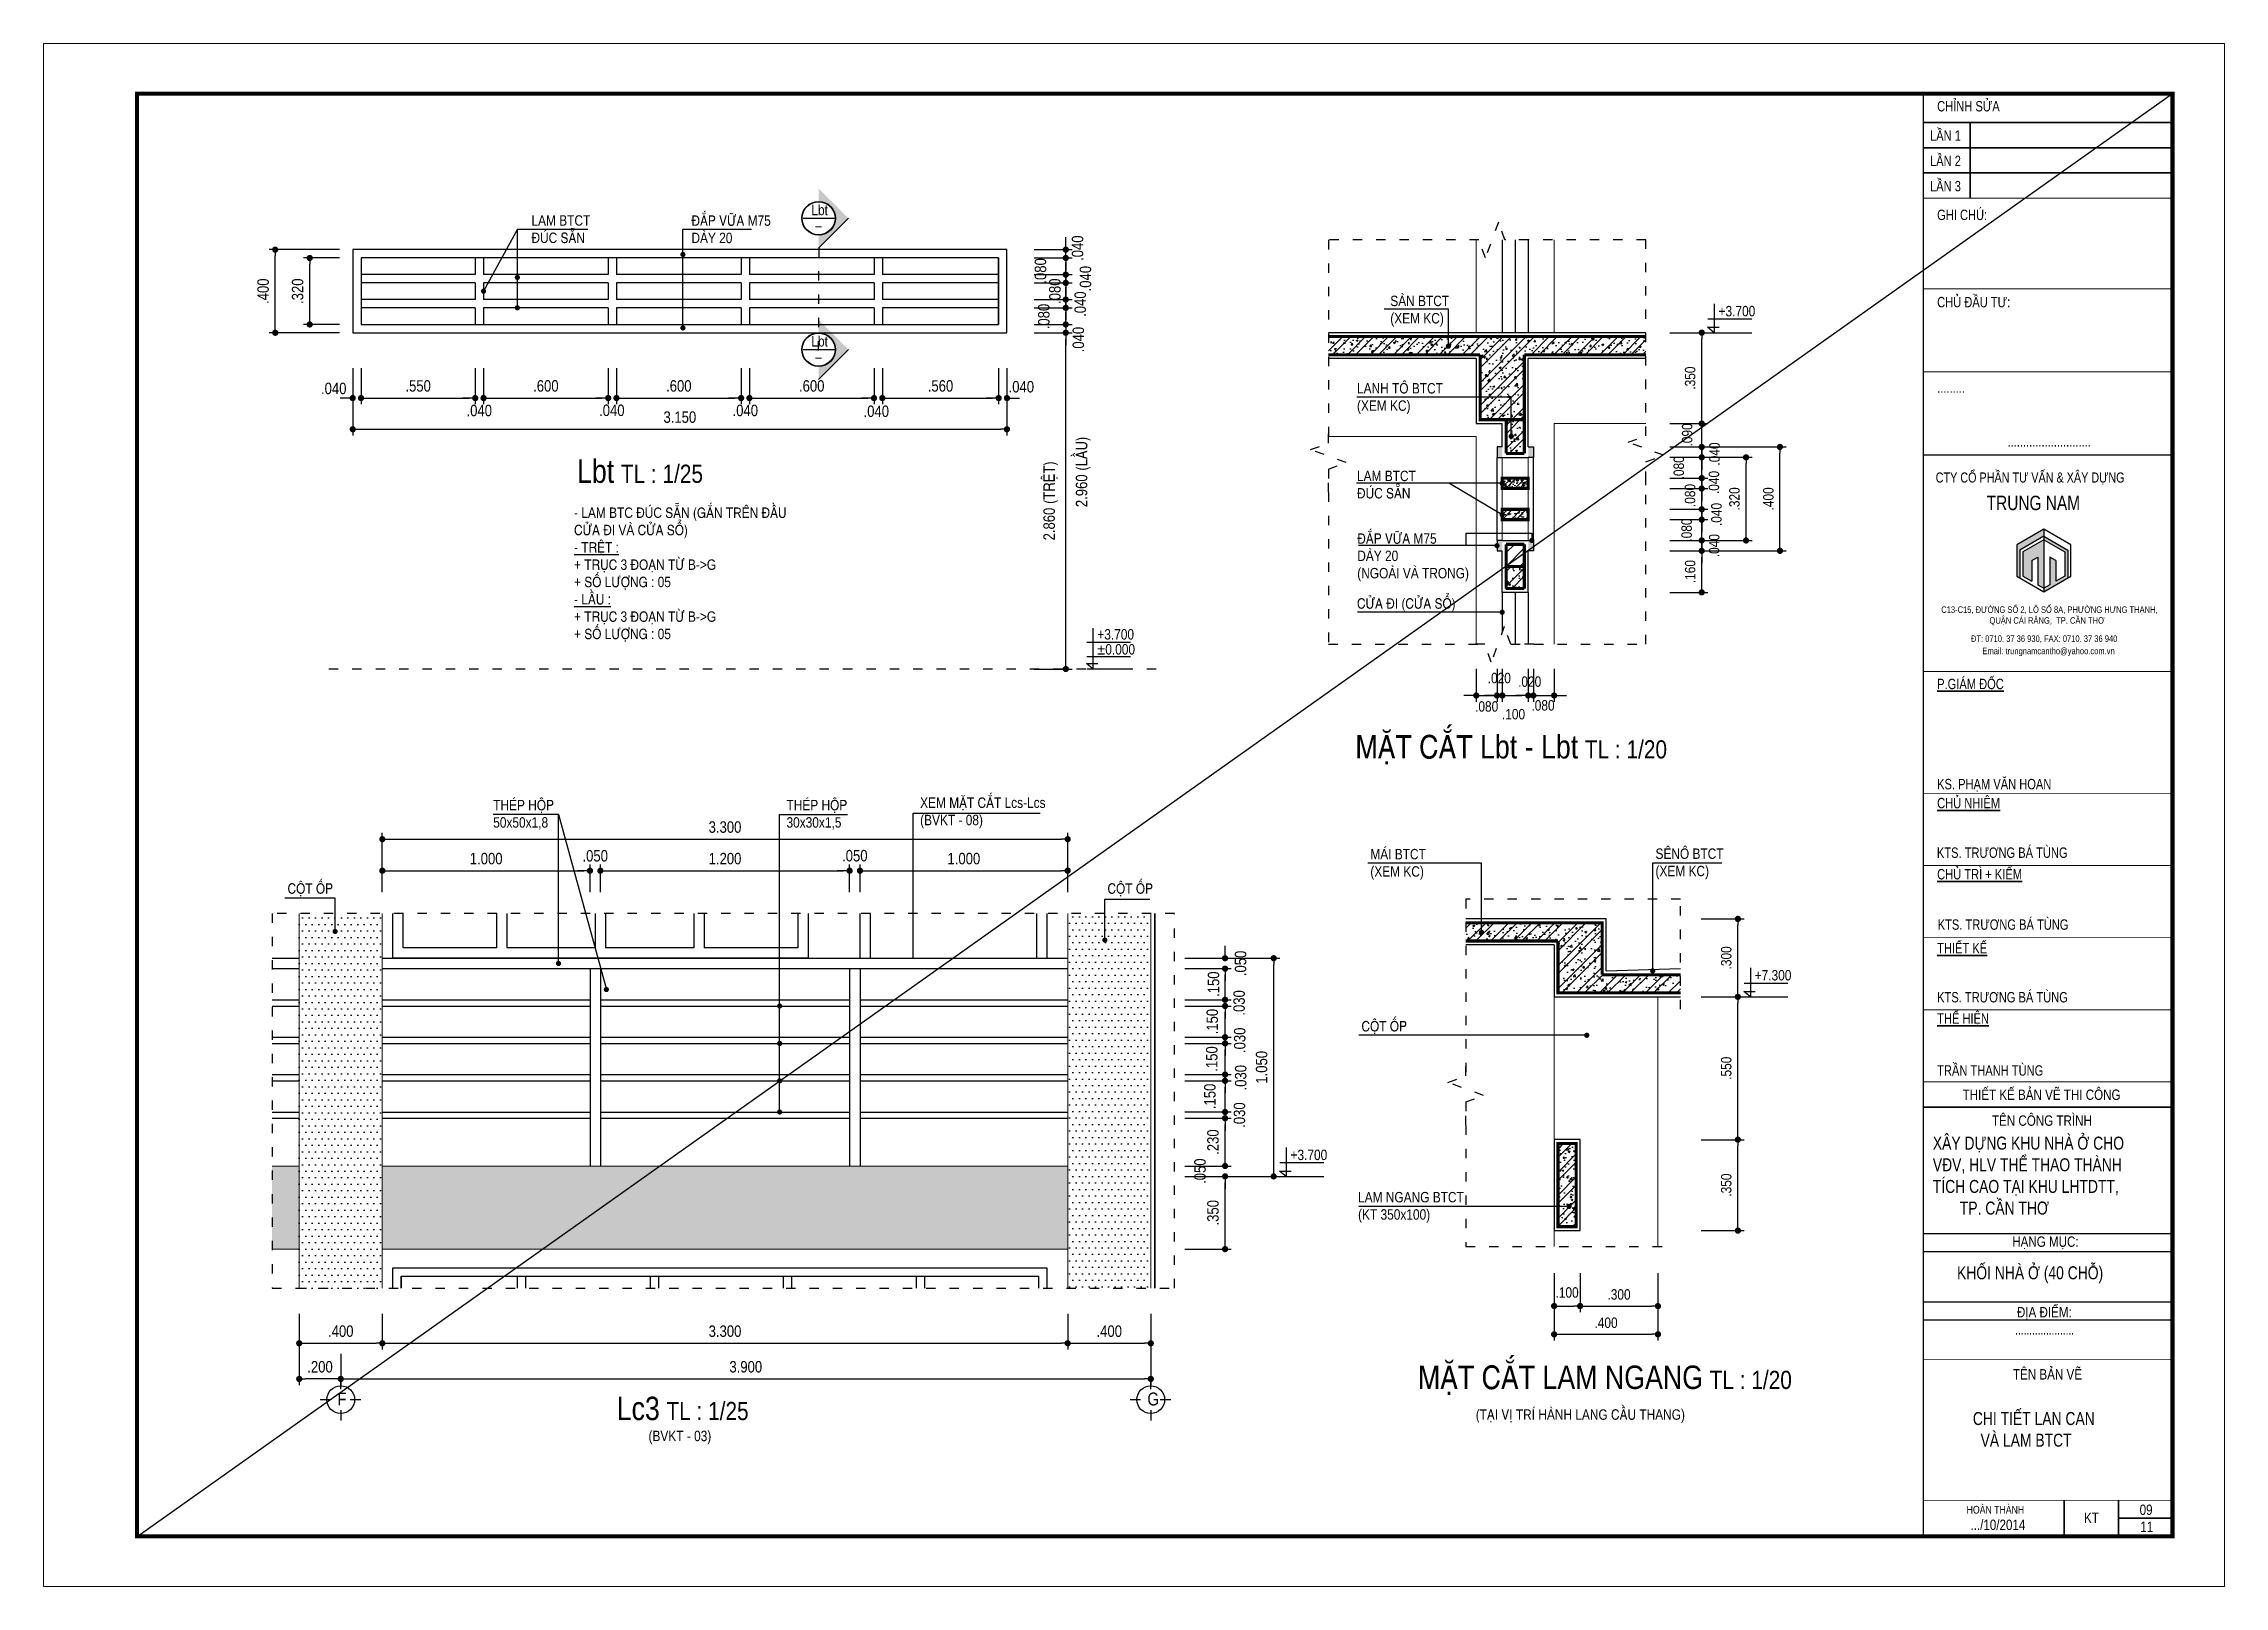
# Model space of a CAD drawing. Header units: millimetres. Extents: x 120 to 288, y 58 to 216.
# Drawn here: x 119.75 to 161.75, y 58.05 to 87.75 of the extents above; entities that cross this region are included whole.
import ezdxf

# ---------------------------------------------------------------- set-up
doc = ezdxf.new("R2010")
doc.units = ezdxf.units.MM
doc.header["$LTSCALE"] = 0.3
doc.header["$MEASUREMENT"] = 0
doc.linetypes.add('ACAD_ISO03W100', pattern=[30, 12, -18])
doc.layers.get('0').update_dxf_attribs({"linetype": 'CONTINUOUS', "lineweight": 13})
doc.layers.get('DEFPOINTS').update_dxf_attribs({"linetype": 'CONTINUOUS', "lineweight": 13})
for name, color, linetype in [('CHU', 3, 'CONTINUOUS'), ('HACTH', 8, 'CONTINUOUS'), ('HATCH', 8, 'CONTINUOUS'), ('LAYER 1', 1, 'CONTINUOUS'), ('LAYER 7', 7, 'CONTINUOUS'), ('LAYER1', 1, 'CONTINUOUS'), ('LAYER5', 5, 'CONTINUOUS'), ('LAYER7', 7, 'CONTINUOUS'), ('THAY', 4, 'CONTINUOUS')]:
    doc.layers.add(name, color=color, linetype=linetype)
doc.layers.add('Layer6', color=7, linetype='CONTINUOUS', true_color=0xffe8a3)
doc.styles.add('HELVE-KT', font='vhelvcn.TTF')
doc.styles.add('VNI - HELVE', font='vbookmn.TTF', dxfattribs={"width": 0.8})
doc.dimstyles.new('1-20', dxfattribs={"dimtxt": 0.2, "dimasz": 0.12, "dimexe": 0.12, "dimexo": 0.2, "dimgap": 0.12, "dimtad": 1, "dimdec": 3, "dimlfac": 0.2, "dimzin": 4, "dimdsep": 46, "dimtxsty": 'HELVE-KT', "dimblk1": 'DOT', "dimblk2": 'DOT', "dimsah": 1, "dimcen": -0.18, "dimadec": 3, "dimazin": 0, "dimtfac": 1, "dimtdec": 3, "dimtmove": 2, "dimatfit": 3, "dimldrblk": 'DOT', "dimfxl": 0, "dimtolj": 1, "dimtzin": 4, "dimarcsym": 0})
doc.dimstyles.new('1-25', dxfattribs={"dimtxt": 0.22, "dimasz": 0.12, "dimexe": 0.12, "dimexo": 0.2, "dimgap": 0.12, "dimtad": 1, "dimdec": 3, "dimlfac": 0.25, "dimzin": 4, "dimdsep": 46, "dimtxsty": 'HELVE-KT', "dimblk1": 'DOT', "dimblk2": 'DOT', "dimsah": 1, "dimcen": 0.18, "dimadec": 3, "dimazin": 0, "dimtfac": 1, "dimtdec": 3, "dimtofl": 0, "dimtmove": 2, "dimatfit": 3, "dimldrblk": 'DOT', "dimfxl": 0, "dimtolj": 1, "dimtzin": 4, "dimarcsym": 0})
pattern_1 = [(0, (487584.04781, -1363304.9614), (0.0625, 0.125), [0, -0.125])]

msp = doc.modelspace()

# ---------------------------------------------------------------- texts
at = {"layer": 'LAYER 1', "ltscale": 1000, "char_height": 0.18, "width": 3.5586, "attachment_point": 1, "style": 'HELVE-KT'}
for insert in [(134.6166, 84.44131), (134.6166, 81.91309)]:
    msp.add_mtext('_', dxfattribs=dict(at, insert=insert))
at = {"layer": 'LAYER 1', "lineweight": -2, "ltscale": 0.08, "insert": (139.77008, 79.50001), "char_height": 0.22, "attachment_point": 5, "rotation": 90, "style": 'HELVE-KT'}
msp.add_mtext('\\A1;2.960 (LAÀU)', dxfattribs=at)
at = {"layer": 'LAYER 1', "linetype": 'Continuous', "ltscale": 0.4, "char_height": 0.2, "width": 10.8090428, "attachment_point": 1, "style": 'HELVE-KT'}
for s, insert in [('{\\H2.25x;Lbt}  {\\H1.75x;TL : 1/25}', (130.02167, 79.73974)), ('{\\H2.25x;MAËT CAÉT Lbt - Lbt}  {\\H1.75x;TL : 1/20}', (145.01448, 74.43378)), ('{\\H2.25x;MAËT CAÉT LAM NGANG}  {\\H1.75x;TL : 1/20}', (146.21706, 62.29544)), ('{\\H2.25x;Lc3}  {\\H1.75x;TL : 1/25}', (130.78564, 61.69626))]:
    msp.add_mtext(s, dxfattribs=dict(at, insert=insert))
at = {"layer": 'LAYER 7', "lineweight": 35, "width": 5.3196514, "attachment_point": 1, "style": 'VNI - HELVE'}
for s, insert, char_height in [(' CHI TIEÁT LAN CAN\\P   VAØ LAM BTCT', (156.83036, 61.401), 0.25), ('{\\fVNI-Helve|b0|i0|c0|p2;09}', (160.11666, 59.62004), 0.2)]:
    msp.add_mtext(s, dxfattribs=dict(at, insert=insert, char_height=char_height))
at = {"layer": 'LAYER1', "linetype": 'Continuous', "ltscale": 0.05, "style": 'HELVE-KT'}
for s, insert, char_height, width, attachment_point in [('LAM BTCT\\PÑUÙC SAÜN', (129.14445, 83.90234), 0.2, 5.2618645, 7), ('ÑAÉP VÖÕA M75 \\PDAØY 20', (132.22517, 83.90234), 0.2, 5.2618645, 7), ('SAØN BTCT\\P(XEM KC)', (145.68473, 82.2986), 0.2, 5.2618645, 7), ('+3.700', (152.00732, 82.69573), 0.2, 15.1845217, 1), ('LANH TOÂ BTCT\\P(XEM KC)', (145.04371, 80.61645), 0.2, 5.2618645, 7), ('LAM BTCT\\PÑUÙC SAÜN', (145.04371, 78.9843), 0.2, 5.2618645, 7), ('- LAM BTC ÑUÙC SAÜN (GAÉN TREÂN ÑAÀU \\PCÖÛA ÑI VAØ CÖÛA SOÅ)\\P{\\L- TREÄT :}\\P+ TRUÏC 3 ÑOAÏN TÖØ B->G\\P+ SOÁ LÖÔÏNG : 05\\P{\\L- LAÀU :\\P}+ TRUÏC 3 ÑOAÏN TÖØ B->G\\P+ SOÁ LÖÔÏNG : 05', (129.96476, 76.23138), 0.2, 5.2618645, 7), ('ÑAÉP VÖÕA M75 \\PDAØY 20 \\P(NGOAØI VAØ TRONG)', (145.04867, 77.39089), 0.2, 5.2618645, 7), ('CÖÛA ÑI (CÖÛA SOÅ)', (145.04371, 76.81021), 0.2, 5.2618645, 7), ('+3.700', (140.04237, 76.47369), 0.2, 15.1845217, 1), ('±0.000', (140.04237, 76.18521), 0.2, 15.1845217, 1), ('THEÙP HOÄP \\P50x50x1,8', (128.40797, 72.61529), 0.2, 5.2618645, 7), ('THEÙP HOÄP \\P30x30x1,5', (134.05622, 72.61529), 0.2, 5.2618645, 7), ('XEM MAËT CAÉT Lcs-Lcs\\P(BVKT - 08)', (136.63013, 72.63868), 0.2, 5.2618645, 7), ('{\\fVNI-Helve|b0|i0|c0|p2;\\P}MAÙI BTCT\\P(XEM KC)', (145.30046, 72.57547), 0.2, 17.4622, 1), ('{\\fVNI-Helve|b0|i0|c0|p2;\\P}SEÂNOÂ BTCT\\P(XEM KC)', (150.79242, 71.65724), 0.2, 5.2618645, 7), ('COÄT OÁP ', (124.44696, 71.33014), 0.2, 5.2618645, 7), ('COÄT OÁP ', (140.23855, 71.33014), 0.2, 5.2618645, 7), ('+7.300', (152.70282, 69.9104), 0.2, 15.1845217, 1), ('{\\fVNI-Helve|b0|i0|c0|p2;\\P}COÄT OÁP', (145.12969, 68.67965), 0.2, 5.2618645, 7), ('+3.700', (143.7632, 66.45272), 0.2, 15.1845217, 1), ('LAM NGANG BTCT \\P(KT 350x100)', (145.0644, 65.63814), 0.2, 17.4622, 1), ('F', (125.40695, 61.77751), 0.25, 13.0973333, 1), ('G', (141.00695, 61.77751), 0.25, 13.0973333, 1), ('(TAÏI VÒ TRÍ HAØNH LANG CAÀU THANG)', (147.32897, 61.19298), 0.2, 5.2618645, 7), ('(BVKT - 03)', (131.39852, 60.78112), 0.2, 5.2618645, 7)]:
    msp.add_mtext(s, dxfattribs=dict(at, insert=insert, char_height=char_height, width=width, attachment_point=attachment_point))
at = {"layer": 'LAYER1', "ltscale": 1000, "char_height": 0.2, "width": 3.5586, "attachment_point": 1, "style": 'HELVE-KT'}
for insert in [(134.53498, 84.64232), (134.53498, 82.1141)]:
    msp.add_mtext('Lbt', dxfattribs=dict(at, insert=insert))

# ---------------------------------------------------------------- blocks, each defined once
blk = doc.blocks.new('AAEER')
at = {"linetype": 'Continuous', "ltscale": 0.08}
h = blk.add_hatch(color=8, dxfattribs=at)
h.paths.add_polyline_path([(377.886, 656.949), (377.886, 657.083), (377.366, 656.782), (377.366, 656.181), (377.423, 656.148), (377.423, 656.682)])
h.paths.add_polyline_path([(377.886, 656.882), (377.481, 656.649), (377.481, 656.181), (377.655, 656.081), (377.655, 656.482), (377.771, 656.548), (377.771, 656.014), (377.886, 655.947)])
blk.add_hatch(color=8, dxfattribs=at).paths.add_polyline_path([(378.118, 656.482), (378.002, 656.548), (378.002, 656.014), (377.886, 655.947), (377.886, 655.88), (378.349, 656.148), (378.349, 656.682), (377.886, 656.949), (377.886, 656.882), (378.291, 656.649), (378.291, 656.181), (378.118, 656.081)])
for p, q in [((377.886, 656.949), (377.423, 656.682)), ((377.886, 656.882), (377.481, 656.649)), ((377.886, 657.083), (377.886, 656.949)), ((377.886, 657.083), (377.886, 655.88)), ((377.886, 656.949), (378.349, 656.682)), ((377.886, 656.882), (377.886, 655.947)), ((377.886, 656.882), (378.291, 656.649)), ((377.423, 656.682), (377.423, 656.148)), ((377.481, 656.649), (377.481, 656.181)), ((377.655, 656.482), (377.771, 656.548)), ((377.655, 656.482), (377.655, 656.081)), ((377.771, 656.548), (377.771, 656.014)), ((378.118, 656.482), (378.002, 656.548)), ((378.002, 656.548), (378.002, 656.014)), ((378.118, 656.482), (378.118, 656.081)), ((378.291, 656.649), (378.291, 656.181)), ((378.349, 656.682), (378.349, 656.148))]:
    blk.add_line(p, q, dxfattribs=at)
blk.add_lwpolyline([(377.366, 656.181), (377.886, 655.88), (378.407, 656.181), (378.407, 656.782), (377.886, 657.083), (377.366, 656.782)], close=True, dxfattribs=at)
for points in [[(377.481, 656.181), (377.655, 656.081)], [(378.291, 656.181), (378.118, 656.081)], [(377.771, 656.014), (377.886, 655.947)], [(378.002, 656.014), (377.886, 655.947)]]:
    blk.add_lwpolyline(points, dxfattribs=at)
for points in [[(375.565, 643.528), (380.365, 643.528)], [(375.565, 643.18), (380.365, 643.18)], [(375.565, 642.208), (380.365, 642.208)], [(375.565, 641.861), (380.365, 641.861)]]:
    blk.add_lwpolyline(points)
at = {"layer": 'LAYER 7', "lineweight": 35}
for points in [[(375.565, 664.914), (380.365, 664.914)], [(376.469, 663.456), (376.469, 664.914)], [(375.565, 664.428), (380.365, 664.428)], [(375.565, 663.942), (380.365, 663.942)], [(375.565, 645.958), (380.365, 645.958)], [(378.282, 638.389), (378.282, 637.695)], [(379.323, 638.389), (379.323, 638.389), (379.323, 637.695)], [(379.323, 638.042), (380.365, 638.042)]]:
    blk.add_lwpolyline(points, dxfattribs=at)
at = {"layer": 'LAYER7', "const_width": 0.0278}
blk.add_lwpolyline([(380.365, 665.47), (375.565, 665.47), (375.565, 637.695), (380.365, 637.695)], close=True, dxfattribs=at)
at = {"layer": 'LAYER7'}
for points, const_width in [([(375.565, 663.456), (380.365, 663.456)], 0.0174), ([(375.565, 661.712), (380.365, 661.712)], 0.0174), ([(375.565, 660.112), (380.365, 660.112)], 0.0174), ([(375.565, 658.512), (380.365, 658.512)], 0.0212), ([(375.565, 654.346), (380.365, 654.346)], 0.0174), ([(375.565, 651.999), (380.365, 651.999)], 0.0174), ([(375.565, 650.61), (380.365, 650.61)], 0.0174), ([(375.565, 649.221), (380.365, 649.221)], 0.0174), ([(375.565, 647.833), (380.365, 647.833)], 0.0174), ([(375.565, 646.444), (380.365, 646.444)], 0.0174), ([(375.565, 641.097), (380.365, 641.097)], 0.0174), ([(375.565, 638.389), (380.365, 638.389)], 0.0174)]:
    blk.add_lwpolyline(points, dxfattribs=dict(at, const_width=const_width))
at = {"layer": 'LAYER 7', "lineweight": 35, "attachment_point": 1, "style": 'VNI - HELVE'}
for s, insert, char_height, width in [('CHÆNH SÖÛA', (375.833, 665.327), 0.2, 5.31965), ('LAÀN 1', (375.696, 664.761), 0.2, 5.31965), ('LAÀN 2', (375.696, 664.275), 0.2, 5.31965), ('LAÀN 3', (375.696, 663.789), 0.2, 5.31965), ('GHI CHUÙ:', (375.833, 663.236), 0.2, 5.31965), ('CHUÛ ÑAÀU TÖ:', (375.833, 661.556), 0.2, 5.31965), ('.........', (375.833, 659.91), 0.2, 5.31965), ('...........................', (377.188, 658.873), 0.2, 5.31965), ('{\\LP.GIAÙM ÑOÁC}', (375.833, 654.205), 0.2, 5.31965), ('KS. PHAÏM VAÊN HOAN', (375.833, 652.277), 0.2, 5.31965), ('{\\LCHUÛ NHIEÄM}', (375.833, 651.912), 0.2, 5.31965), ('KTS. TRÖÔNG BAÙ TUØNG', (375.828, 650.957), 0.2, 5.31965), ('{\\LCHUÛ TRÌ + KIEÅM}', (375.833, 650.542), 0.2, 5.31965), ('KTS. TRÖÔNG BAÙ TUØNG', (375.844, 649.573), 0.2, 5.31965), ('{\\LTHIEÁT KEÁ}', (375.833, 649.118), 0.2, 5.31965), ('KTS. TRÖÔNG BAÙ TUØNG', (375.833, 648.174), 0.2, 5.31965), ('{\\LTHEÅ HIEÄN}', (375.833, 647.765), 0.2, 5.31965), ('TRAÀN THANH TUØNG', (375.833, 646.764), 0.2, 5.31965), ('{\\fVNI-Helve|b0|i0|c0|p2;THIEÁT KEÁ BAÛN VEÕ THI COÂNG}', (376.323, 646.297), 0.2, 5.31965), ('{\\fVNI-Helve|b0|i0|c0|p2;TEÂN COÂNG TRÌNH}', (376.889, 645.799), 0.2, 5.31965), ('XAÂY DÖÏNG KHU NHAØ ÔÛ CHO\\PVÑV, HLV THEÅ THAO THAØNH \\PTÍCH CAO TAÏI KHU LHTDTT, \\P       TP. CAÀN THÔ', (375.75, 645.39), 0.25, 7.09083), ('{\\fVNI-Helve|b0|i0|c0|p2;HAÏNG MUÏC:}', (377.279, 643.469), 0.2, 5.31965), ('KHOÁI NHAØ ÔÛ (40 CHOÃ)', (376.216, 642.894), 0.25, 7.09083), ('{\\fVNI-Helve|b0|i0|c0|p2;ÑÒA ÑIEÅM:}', (377.37, 642.111), 0.2, 5.31965), ('{\\fVNI-Helve|b0|i0|c0|p2;.....................}', (377.337, 641.754), 0.17359, 5.31965), ('{\\fVNI-Helve|b0|i0|c0|p2;TEÂN BAÛN VEÕ}', (377.294, 640.914), 0.2, 5.31965), ('{\\fVNI-Helve|b0|i0|c0|p2;HOAØN THAØNH}', (376.401, 638.282), 0.15, 5.31965), ('{\\fVNI-Helve|b0|i0|c0|p2;.../10/2014}', (376.475, 638.017), 0.2, 5.31965), ('{\\fVNI-Helve|b0|i0|c0|p2;KT}', (378.663, 638.151), 0.2, 5.31965), ('{\\fVNI-Helve|b0|i0|c0|p2;11}', (379.745, 637.978), 0.2, 5.31965)]:
    blk.add_mtext(s, dxfattribs=dict(at, insert=insert, char_height=char_height, width=width))
at = {"layer": 'LAYER5', "attachment_point": 1, "style": 'VNI - HELVE'}
for s, insert, char_height, width in [('{\\H0.9774x;CTY COÅ PHAÀN TÖ VAÁN & XAÂY DÖÏNG} ', (375.805, 658.177), 0.19891, 4.67984), ('TRUNG NAM', (376.787, 657.729), 0.2777, 3.59296), ('{\\fVNI-Helve|b0|i0|c0|p2;C13-C15, ÑÖÔØNG SOÁ 2, LOÂ SOÁ 8A, PHÖÔØNG HÖNG THAÏNH, \\P                       QUAÄN CAÙI RAÊNG,  TP. CAÀN THÔ}', (375.912, 655.598), 0.12499, 8.0242), ('{\\fVNI-Helve|b0|i0|c0|p2;ÑT: 0710. 37 36 930, FAX: 0710. 37 36 940}', (376.484, 655.04), 0.12499, 8.0242), ('{\\fVNI-Helve|b0|i0|c0|p2;Email: trungnamcantho@yahoo.com.vn}', (376.706, 654.803), 0.12499, 8.0242)]:
    blk.add_mtext(s, dxfattribs=dict(at, insert=insert, char_height=char_height, width=width))
blk = doc.blocks.new('_DOT')
at = {"color": 0, "linetype": 'ByBlock'}
blk.add_line((-0.5, 0), (-1, 0), dxfattribs=at)
at = {"color": 0, "linetype": 'ByBlock', "const_width": 0.5}
blk.add_lwpolyline([(-0.25, 0, 1), (0.25, 0, 1)], format="xyb", close=True, dxfattribs=at)
blk = doc.blocks.new('*D645')
at = {"layer": 'DEFPOINTS', "color": 0, "lineweight": -2, "ltscale": 5}
for p in [(141.072, 63.493), (125.472, 62.725), (141.072, 62.039)]:
    blk.add_point(p, dxfattribs=at)
at = {"layer": 'LAYER 1', "color": 0, "lineweight": -2, "ltscale": 5}
for p, q in [((141.072, 63.293), (141.072, 61.919)), ((125.472, 62.525), (125.472, 61.919)), ((125.592, 62.039), (140.952, 62.039))]:
    blk.add_line(p, q, dxfattribs=at)
at = {"layer": 'LAYER 1', "color": 0, "lineweight": -2, "ltscale": 5, "xscale": 0.12, "yscale": 0.12, "zscale": 0.12, "rotation": 180}
blk.add_blockref('_DOT', (125.472, 62.039), dxfattribs=at)
at = {"layer": 'LAYER 1', "color": 0, "lineweight": -2, "ltscale": 5, "xscale": 0.12, "yscale": 0.12, "zscale": 0.12}
blk.add_blockref('_DOT', (141.072, 62.039), dxfattribs=at)
at = {"layer": 'LAYER 1', "color": 0, "ltscale": 5, "insert": (133.272, 62.271), "char_height": 0.22, "attachment_point": 5, "style": 'HELVE-KT'}
blk.add_mtext('\\A1;3.900', dxfattribs=at)
blk = doc.blocks.new('*D646')
at = {"layer": 'DEFPOINTS', "color": 0, "lineweight": -2, "ltscale": 0.08}
for p in [(124.672, 63.493), (126.272, 63.493), (126.272, 62.725)]:
    blk.add_point(p, dxfattribs=at)
at = {"layer": 'LAYER 1', "color": 0, "lineweight": -2, "ltscale": 0.08}
for p, q in [((124.672, 63.293), (124.672, 62.605)), ((126.272, 63.293), (126.272, 62.605)), ((124.792, 62.725), (126.152, 62.725))]:
    blk.add_line(p, q, dxfattribs=at)
at = {"layer": 'LAYER 1', "color": 0, "lineweight": -2, "ltscale": 0.08, "xscale": 0.12, "yscale": 0.12, "zscale": 0.12, "rotation": 180}
blk.add_blockref('_DOT', (124.672, 62.725), dxfattribs=at)
at = {"layer": 'LAYER 1', "color": 0, "lineweight": -2, "ltscale": 0.08, "xscale": 0.12, "yscale": 0.12, "zscale": 0.12}
blk.add_blockref('_DOT', (126.272, 62.725), dxfattribs=at)
at = {"layer": 'LAYER 1', "color": 0, "lineweight": -2, "ltscale": 0.08, "insert": (125.472, 62.957), "char_height": 0.22, "attachment_point": 5, "style": 'HELVE-KT'}
blk.add_mtext('\\A1;.400', dxfattribs=at)
blk = doc.blocks.new('*D647')
at = {"layer": 'DEFPOINTS', "color": 0, "lineweight": -2, "ltscale": 0.08}
for p in [(126.272, 63.493), (139.472, 63.493), (139.472, 62.725)]:
    blk.add_point(p, dxfattribs=at)
at = {"layer": 'LAYER 1', "color": 0, "lineweight": -2, "ltscale": 0.08}
for p, q in [((126.272, 63.293), (126.272, 62.605)), ((139.472, 63.293), (139.472, 62.605)), ((126.392, 62.725), (139.352, 62.725))]:
    blk.add_line(p, q, dxfattribs=at)
at = {"layer": 'LAYER 1', "color": 0, "lineweight": -2, "ltscale": 0.08, "xscale": 0.12, "yscale": 0.12, "zscale": 0.12, "rotation": 180}
blk.add_blockref('_DOT', (126.272, 62.725), dxfattribs=at)
at = {"layer": 'LAYER 1', "color": 0, "lineweight": -2, "ltscale": 0.08, "xscale": 0.12, "yscale": 0.12, "zscale": 0.12}
blk.add_blockref('_DOT', (139.472, 62.725), dxfattribs=at)
at = {"layer": 'LAYER 1', "color": 0, "lineweight": -2, "ltscale": 0.08, "insert": (132.872, 62.957), "char_height": 0.22, "attachment_point": 5, "style": 'HELVE-KT'}
blk.add_mtext('\\A1;3.300', dxfattribs=at)
blk = doc.blocks.new('*D648')
at = {"layer": 'DEFPOINTS', "color": 0, "lineweight": -2, "ltscale": 0.08}
for p in [(139.472, 63.493), (141.072, 63.493), (141.072, 62.725)]:
    blk.add_point(p, dxfattribs=at)
at = {"layer": 'LAYER 1', "color": 0, "lineweight": -2, "ltscale": 0.08}
for p, q in [((139.472, 63.293), (139.472, 62.605)), ((141.072, 63.293), (141.072, 62.605)), ((139.592, 62.725), (140.952, 62.725))]:
    blk.add_line(p, q, dxfattribs=at)
at = {"layer": 'LAYER 1', "color": 0, "lineweight": -2, "ltscale": 0.08, "xscale": 0.12, "yscale": 0.12, "zscale": 0.12, "rotation": 180}
blk.add_blockref('_DOT', (139.472, 62.725), dxfattribs=at)
at = {"layer": 'LAYER 1', "color": 0, "lineweight": -2, "ltscale": 0.08, "xscale": 0.12, "yscale": 0.12, "zscale": 0.12}
blk.add_blockref('_DOT', (141.072, 62.725), dxfattribs=at)
at = {"layer": 'LAYER 1', "color": 0, "lineweight": -2, "ltscale": 0.08, "insert": (140.272, 62.957), "char_height": 0.22, "attachment_point": 5, "style": 'HELVE-KT'}
blk.add_mtext('\\A1;.400', dxfattribs=at)
blk = doc.blocks.new('*D649')
at = {"layer": 'DEFPOINTS', "color": 0, "lineweight": -2, "ltscale": 0.08}
for p in [(124.672, 62.949), (125.472, 62.725), (124.672, 62.039)]:
    blk.add_point(p, dxfattribs=at)
at = {"layer": 'LAYER 1', "color": 0, "lineweight": -2, "ltscale": 0.08}
for p, q in [((124.672, 62.749), (124.672, 61.919)), ((125.472, 62.525), (125.472, 61.919)), ((125.352, 62.039), (124.792, 62.039))]:
    blk.add_line(p, q, dxfattribs=at)
at = {"layer": 'LAYER 1', "color": 0, "lineweight": -2, "ltscale": 0.08, "xscale": 0.12, "yscale": 0.12, "zscale": 0.12, "rotation": 180}
blk.add_blockref('_DOT', (124.672, 62.039), dxfattribs=at)
at = {"layer": 'LAYER 1', "color": 0, "lineweight": -2, "ltscale": 0.08, "xscale": 0.12, "yscale": 0.12, "zscale": 0.12}
blk.add_blockref('_DOT', (125.472, 62.039), dxfattribs=at)
at = {"layer": 'LAYER 1', "color": 0, "lineweight": -2, "ltscale": 0.08, "insert": (125.072, 62.271), "char_height": 0.22, "attachment_point": 5, "style": 'HELVE-KT'}
blk.add_mtext('\\A1;.200', dxfattribs=at)
blk = doc.blocks.new('*D658')
at = {"layer": 'DEFPOINTS', "color": 0, "lineweight": -2, "ltscale": 0.08}
for p in [(141.527, 65.938), (142.503, 65.938), (141.527, 64.538)]:
    blk.add_point(p, dxfattribs=at)
at = {"layer": 'LAYER 1', "color": 0, "lineweight": -2, "ltscale": 0.08}
for p, q in [((141.727, 65.938), (142.623, 65.938)), ((142.503, 64.658), (142.503, 65.818)), ((141.727, 64.538), (142.623, 64.538))]:
    blk.add_line(p, q, dxfattribs=at)
at = {"layer": 'LAYER 1', "color": 0, "lineweight": -2, "ltscale": 0.08, "xscale": 0.12, "yscale": 0.12, "zscale": 0.12}
for p, rotation in [((142.503, 65.938), 90), ((142.503, 64.538), 270)]:
    blk.add_blockref('_DOT', p, dxfattribs=dict(at, rotation=rotation))
at = {"layer": 'LAYER 1', "color": 0, "lineweight": -2, "ltscale": 0.08, "insert": (142.271, 65.238), "char_height": 0.22, "attachment_point": 5, "rotation": 90, "style": 'HELVE-KT'}
blk.add_mtext('\\A1;.350', dxfattribs=at)
blk = doc.blocks.new('*D659')
at = {"layer": 'DEFPOINTS', "color": 0, "lineweight": -2, "ltscale": 0.08}
for p in [(141.527, 67.058), (142.503, 67.058), (141.527, 66.138)]:
    blk.add_point(p, dxfattribs=at)
at = {"layer": 'LAYER 1', "color": 0, "lineweight": -2, "ltscale": 0.08}
for p, q in [((141.727, 67.058), (142.623, 67.058)), ((142.503, 66.258), (142.503, 66.938)), ((141.727, 66.138), (142.623, 66.138))]:
    blk.add_line(p, q, dxfattribs=at)
at = {"layer": 'LAYER 1', "color": 0, "lineweight": -2, "ltscale": 0.08, "xscale": 0.12, "yscale": 0.12, "zscale": 0.12}
for p, rotation in [((142.503, 67.058), 90), ((142.503, 66.138), 270)]:
    blk.add_blockref('_DOT', p, dxfattribs=dict(at, rotation=rotation))
at = {"layer": 'LAYER 1', "color": 0, "lineweight": -2, "ltscale": 0.08, "insert": (142.271, 66.598), "char_height": 0.22, "attachment_point": 5, "rotation": 90, "style": 'HELVE-KT'}
blk.add_mtext('\\A1;.230', dxfattribs=at)
blk = doc.blocks.new('*D660')
at = {"layer": 'DEFPOINTS', "color": 0, "lineweight": -2, "ltscale": 0.08}
for p in [(141.527, 67.178), (141.527, 67.058), (142.503, 67.178)]:
    blk.add_point(p, dxfattribs=at)
at = {"layer": 'LAYER 1', "color": 0, "lineweight": -2, "ltscale": 0.08}
for p, q in [((142.503, 67.298), (142.503, 67.418)), ((141.727, 67.178), (142.623, 67.178)), ((141.727, 67.058), (142.623, 67.058)), ((142.503, 66.938), (142.503, 66.818))]:
    blk.add_line(p, q, dxfattribs=at)
at = {"layer": 'LAYER 1', "color": 0, "lineweight": -2, "ltscale": 0.08, "xscale": 0.12, "yscale": 0.12, "zscale": 0.12}
for p, rotation in [((142.503, 67.178), 270), ((142.503, 67.058), 90)]:
    blk.add_blockref('_DOT', p, dxfattribs=dict(at, rotation=rotation))
at = {"layer": 'LAYER 1', "color": 0, "lineweight": -2, "ltscale": 0.08, "insert": (142.78, 67.118), "char_height": 0.22, "attachment_point": 5, "rotation": 90, "style": 'HELVE-KT'}
blk.add_mtext('\\A1;.030', dxfattribs=at)
blk = doc.blocks.new('*D661')
at = {"layer": 'DEFPOINTS', "color": 0, "lineweight": -2, "ltscale": 0.08}
for p in [(141.527, 67.778), (142.503, 67.778), (141.527, 67.178)]:
    blk.add_point(p, dxfattribs=at)
at = {"layer": 'LAYER 1', "color": 0, "lineweight": -2, "ltscale": 0.08}
for p, q in [((141.727, 67.778), (142.623, 67.778)), ((142.503, 67.298), (142.503, 67.658)), ((141.727, 67.178), (142.623, 67.178))]:
    blk.add_line(p, q, dxfattribs=at)
at = {"layer": 'LAYER 1', "color": 0, "lineweight": -2, "ltscale": 0.08, "xscale": 0.12, "yscale": 0.12, "zscale": 0.12}
for p, rotation in [((142.503, 67.778), 90), ((142.503, 67.178), 270)]:
    blk.add_blockref('_DOT', p, dxfattribs=dict(at, rotation=rotation))
at = {"layer": 'LAYER 1', "color": 0, "lineweight": -2, "ltscale": 0.08, "insert": (142.211, 67.478), "char_height": 0.22, "attachment_point": 5, "rotation": 90, "style": 'HELVE-KT'}
blk.add_mtext('\\A1;.150', dxfattribs=at)
blk = doc.blocks.new('*D662')
at = {"layer": 'DEFPOINTS', "color": 0, "lineweight": -2, "ltscale": 0.08}
for p in [(141.527, 67.898), (141.527, 67.778), (142.503, 67.898)]:
    blk.add_point(p, dxfattribs=at)
at = {"layer": 'LAYER 1', "color": 0, "lineweight": -2, "ltscale": 0.08}
for p, q in [((142.503, 68.018), (142.503, 68.138)), ((141.727, 67.898), (142.623, 67.898)), ((141.727, 67.778), (142.623, 67.778)), ((142.503, 67.658), (142.503, 67.538))]:
    blk.add_line(p, q, dxfattribs=at)
at = {"layer": 'LAYER 1', "color": 0, "lineweight": -2, "ltscale": 0.08, "xscale": 0.12, "yscale": 0.12, "zscale": 0.12}
for p, rotation in [((142.503, 67.898), 270), ((142.503, 67.778), 90)]:
    blk.add_blockref('_DOT', p, dxfattribs=dict(at, rotation=rotation))
at = {"layer": 'LAYER 1', "color": 0, "lineweight": -2, "ltscale": 0.08, "insert": (142.805, 67.838), "char_height": 0.22, "attachment_point": 5, "rotation": 90, "style": 'HELVE-KT'}
blk.add_mtext('\\A1;.030', dxfattribs=at)
blk = doc.blocks.new('*D651')
at = {"layer": 'DEFPOINTS', "color": 0, "lineweight": -2, "ltscale": 0.08}
for p in [(141.527, 68.498), (142.503, 68.498), (141.527, 67.898)]:
    blk.add_point(p, dxfattribs=at)
at = {"layer": 'LAYER 1', "color": 0, "lineweight": -2, "ltscale": 0.08}
for p, q in [((141.727, 68.498), (142.623, 68.498)), ((142.503, 68.018), (142.503, 68.378)), ((141.727, 67.898), (142.623, 67.898))]:
    blk.add_line(p, q, dxfattribs=at)
at = {"layer": 'LAYER 1', "color": 0, "lineweight": -2, "ltscale": 0.08, "xscale": 0.12, "yscale": 0.12, "zscale": 0.12}
for p, rotation in [((142.503, 68.498), 90), ((142.503, 67.898), 270)]:
    blk.add_blockref('_DOT', p, dxfattribs=dict(at, rotation=rotation))
at = {"layer": 'LAYER 1', "color": 0, "lineweight": -2, "ltscale": 0.08, "insert": (142.248, 68.198), "char_height": 0.22, "attachment_point": 5, "rotation": 90, "style": 'HELVE-KT'}
blk.add_mtext('\\A1;.150', dxfattribs=at)
blk = doc.blocks.new('*D652')
at = {"layer": 'DEFPOINTS', "color": 0, "lineweight": -2, "ltscale": 0.08}
for p in [(141.527, 68.618), (141.527, 68.498), (142.503, 68.618)]:
    blk.add_point(p, dxfattribs=at)
at = {"layer": 'LAYER 1', "color": 0, "lineweight": -2, "ltscale": 0.08}
for p, q in [((141.727, 68.618), (142.623, 68.618)), ((141.727, 68.498), (142.623, 68.498)), ((142.503, 68.738), (142.503, 68.858)), ((142.503, 68.378), (142.503, 68.258))]:
    blk.add_line(p, q, dxfattribs=at)
at = {"layer": 'LAYER 1', "color": 0, "lineweight": -2, "ltscale": 0.08, "xscale": 0.12, "yscale": 0.12, "zscale": 0.12}
for p, rotation in [((142.503, 68.618), 270), ((142.503, 68.498), 90)]:
    blk.add_blockref('_DOT', p, dxfattribs=dict(at, rotation=rotation))
at = {"layer": 'LAYER 1', "color": 0, "lineweight": -2, "ltscale": 0.08, "insert": (142.786, 68.558), "char_height": 0.22, "attachment_point": 5, "rotation": 90, "style": 'HELVE-KT'}
blk.add_mtext('\\A1;.030', dxfattribs=at)
blk = doc.blocks.new('*D653')
at = {"layer": 'DEFPOINTS', "color": 0, "lineweight": -2, "ltscale": 0.08}
for p in [(141.527, 69.218), (142.503, 69.218), (141.527, 68.618)]:
    blk.add_point(p, dxfattribs=at)
at = {"layer": 'LAYER 1', "color": 0, "lineweight": -2, "ltscale": 0.08}
for p, q in [((141.727, 69.218), (142.623, 69.218)), ((142.503, 68.738), (142.503, 69.098)), ((141.727, 68.618), (142.623, 68.618))]:
    blk.add_line(p, q, dxfattribs=at)
at = {"layer": 'LAYER 1', "color": 0, "lineweight": -2, "ltscale": 0.08, "xscale": 0.12, "yscale": 0.12, "zscale": 0.12}
for p, rotation in [((142.503, 69.218), 90), ((142.503, 68.618), 270)]:
    blk.add_blockref('_DOT', p, dxfattribs=dict(at, rotation=rotation))
at = {"layer": 'LAYER 1', "color": 0, "lineweight": -2, "ltscale": 0.08, "insert": (142.257, 68.918), "char_height": 0.22, "attachment_point": 5, "rotation": 90, "style": 'HELVE-KT'}
blk.add_mtext('\\A1;.150', dxfattribs=at)
blk = doc.blocks.new('*D654')
at = {"layer": 'DEFPOINTS', "color": 0, "lineweight": -2, "ltscale": 0.08}
for p in [(141.527, 69.338), (142.503, 69.338), (141.527, 69.218)]:
    blk.add_point(p, dxfattribs=at)
at = {"layer": 'LAYER 1', "color": 0, "lineweight": -2, "ltscale": 0.08}
for p, q in [((141.727, 69.338), (142.623, 69.338)), ((142.503, 69.458), (142.503, 69.578)), ((141.727, 69.218), (142.623, 69.218)), ((142.503, 69.098), (142.503, 68.978))]:
    blk.add_line(p, q, dxfattribs=at)
at = {"layer": 'LAYER 1', "color": 0, "lineweight": -2, "ltscale": 0.08, "xscale": 0.12, "yscale": 0.12, "zscale": 0.12}
for p, rotation in [((142.503, 69.338), 270), ((142.503, 69.218), 90)]:
    blk.add_blockref('_DOT', p, dxfattribs=dict(at, rotation=rotation))
at = {"layer": 'LAYER 1', "color": 0, "lineweight": -2, "ltscale": 0.08, "insert": (142.774, 69.278), "char_height": 0.22, "attachment_point": 5, "rotation": 90, "style": 'HELVE-KT'}
blk.add_mtext('\\A1;.030', dxfattribs=at)
blk = doc.blocks.new('*D655')
at = {"layer": 'DEFPOINTS', "color": 0, "lineweight": -2, "ltscale": 0.08}
for p in [(141.527, 69.938), (142.503, 69.938), (141.527, 69.338)]:
    blk.add_point(p, dxfattribs=at)
at = {"layer": 'LAYER 1', "color": 0, "lineweight": -2, "ltscale": 0.08}
for p, q in [((141.727, 69.938), (142.623, 69.938)), ((142.503, 69.458), (142.503, 69.818)), ((141.727, 69.338), (142.623, 69.338))]:
    blk.add_line(p, q, dxfattribs=at)
at = {"layer": 'LAYER 1', "color": 0, "lineweight": -2, "ltscale": 0.08, "xscale": 0.12, "yscale": 0.12, "zscale": 0.12}
for p, rotation in [((142.503, 69.938), 90), ((142.503, 69.338), 270)]:
    blk.add_blockref('_DOT', p, dxfattribs=dict(at, rotation=rotation))
at = {"layer": 'LAYER 1', "color": 0, "lineweight": -2, "ltscale": 0.08, "insert": (142.282, 69.638), "char_height": 0.22, "attachment_point": 5, "rotation": 90, "style": 'HELVE-KT'}
blk.add_mtext('\\A1;.150', dxfattribs=at)
blk = doc.blocks.new('*D656')
at = {"layer": 'DEFPOINTS', "color": 0, "lineweight": -2, "ltscale": 0.08}
for p in [(141.527, 70.138), (141.527, 69.938), (142.503, 70.138)]:
    blk.add_point(p, dxfattribs=at)
at = {"layer": 'LAYER 1', "color": 0, "lineweight": -2, "ltscale": 0.08}
for p, q in [((142.503, 70.258), (142.503, 70.378)), ((141.727, 70.138), (142.623, 70.138)), ((141.727, 69.938), (142.623, 69.938)), ((142.503, 69.818), (142.503, 69.698))]:
    blk.add_line(p, q, dxfattribs=at)
at = {"layer": 'LAYER 1', "color": 0, "lineweight": -2, "ltscale": 0.08, "xscale": 0.12, "yscale": 0.12, "zscale": 0.12}
for p, rotation in [((142.503, 70.138), 270), ((142.503, 69.938), 90)]:
    blk.add_blockref('_DOT', p, dxfattribs=dict(at, rotation=rotation))
at = {"layer": 'LAYER 1', "color": 0, "lineweight": -2, "ltscale": 0.08, "insert": (142.802, 70.038), "char_height": 0.22, "attachment_point": 5, "rotation": 90, "style": 'HELVE-KT'}
blk.add_mtext('\\A1;.050', dxfattribs=at)
blk = doc.blocks.new('*D657')
at = {"layer": 'DEFPOINTS', "color": 0, "lineweight": -2, "ltscale": 0.08}
for p in [(141.527, 70.138), (143.439, 70.138), (141.527, 65.938)]:
    blk.add_point(p, dxfattribs=at)
at = {"layer": 'LAYER 1', "color": 0, "lineweight": -2, "ltscale": 0.08}
for p, q in [((141.727, 70.138), (143.559, 70.138)), ((143.439, 66.058), (143.439, 70.018)), ((141.727, 65.938), (143.559, 65.938))]:
    blk.add_line(p, q, dxfattribs=at)
at = {"layer": 'LAYER 1', "color": 0, "lineweight": -2, "ltscale": 0.08, "xscale": 0.12, "yscale": 0.12, "zscale": 0.12}
for p, rotation in [((143.439, 70.138), 90), ((143.439, 65.938), 270)]:
    blk.add_blockref('_DOT', p, dxfattribs=dict(at, rotation=rotation))
at = {"layer": 'LAYER 1', "color": 0, "lineweight": -2, "ltscale": 0.08, "insert": (143.207, 68.038), "char_height": 0.22, "attachment_point": 5, "rotation": 90, "style": 'HELVE-KT'}
blk.add_mtext('\\A1;1.050', dxfattribs=at)
blk = doc.blocks.new('*D650')
at = {"layer": 'DEFPOINTS', "color": 0, "lineweight": -2, "ltscale": 0.08}
for p in [(141.527, 66.138), (142.503, 66.138), (141.527, 65.938)]:
    blk.add_point(p, dxfattribs=at)
at = {"layer": 'LAYER 1', "color": 0, "lineweight": -2, "ltscale": 0.08}
for p, q in [((142.503, 66.258), (142.503, 66.378)), ((141.727, 66.138), (142.623, 66.138)), ((141.727, 65.938), (142.623, 65.938)), ((142.503, 65.818), (142.503, 65.698))]:
    blk.add_line(p, q, dxfattribs=at)
at = {"layer": 'LAYER 1', "color": 0, "lineweight": -2, "ltscale": 0.08, "xscale": 0.12, "yscale": 0.12, "zscale": 0.12}
for p, rotation in [((142.503, 66.138), 270), ((142.503, 65.938), 90)]:
    blk.add_blockref('_DOT', p, dxfattribs=dict(at, rotation=rotation))
at = {"layer": 'LAYER 1', "color": 0, "lineweight": -2, "ltscale": 0.08, "insert": (142.021, 66.038), "char_height": 0.22, "attachment_point": 5, "rotation": 90, "style": 'HELVE-KT'}
blk.add_mtext('\\A1;.050', dxfattribs=at)
blk = doc.blocks.new('*D663')
at = {"layer": 'DEFPOINTS', "color": 0, "lineweight": -2, "ltscale": 0.08}
for p in [(130.272, 71.823), (126.272, 71.207), (130.272, 71.207)]:
    blk.add_point(p, dxfattribs=at)
at = {"layer": 'LAYER 1', "color": 0, "lineweight": -2, "ltscale": 0.08}
for p, q in [((126.272, 71.407), (126.272, 71.943)), ((126.392, 71.823), (130.152, 71.823)), ((130.272, 71.407), (130.272, 71.943))]:
    blk.add_line(p, q, dxfattribs=at)
at = {"layer": 'LAYER 1', "color": 0, "lineweight": -2, "ltscale": 0.08, "xscale": 0.12, "yscale": 0.12, "zscale": 0.12, "rotation": 180}
blk.add_blockref('_DOT', (126.272, 71.823), dxfattribs=at)
at = {"layer": 'LAYER 1', "color": 0, "lineweight": -2, "ltscale": 0.08, "xscale": 0.12, "yscale": 0.12, "zscale": 0.12}
blk.add_blockref('_DOT', (130.272, 71.823), dxfattribs=at)
at = {"layer": 'LAYER 1', "color": 0, "lineweight": -2, "ltscale": 0.08, "insert": (128.272, 72.055), "char_height": 0.22, "attachment_point": 5, "style": 'HELVE-KT'}
blk.add_mtext('\\A1;1.000', dxfattribs=at)
blk = doc.blocks.new('*D664')
at = {"layer": 'DEFPOINTS', "color": 0, "lineweight": -2, "ltscale": 0.08}
for p in [(130.472, 71.823), (130.272, 71.207), (130.472, 71.207)]:
    blk.add_point(p, dxfattribs=at)
at = {"layer": 'LAYER 1', "color": 0, "lineweight": -2, "ltscale": 0.08}
for p, q in [((130.152, 71.823), (130.032, 71.823)), ((130.272, 71.407), (130.272, 71.943)), ((130.472, 71.407), (130.472, 71.943)), ((130.592, 71.823), (130.712, 71.823))]:
    blk.add_line(p, q, dxfattribs=at)
at = {"layer": 'LAYER 1', "color": 0, "lineweight": -2, "ltscale": 0.08, "xscale": 0.12, "yscale": 0.12, "zscale": 0.12}
blk.add_blockref('_DOT', (130.272, 71.823), dxfattribs=at)
at = {"layer": 'LAYER 1', "color": 0, "lineweight": -2, "ltscale": 0.08, "xscale": 0.12, "yscale": 0.12, "zscale": 0.12, "rotation": 180}
blk.add_blockref('_DOT', (130.472, 71.823), dxfattribs=at)
at = {"layer": 'LAYER 1', "color": 0, "lineweight": -2, "ltscale": 0.08, "insert": (130.372, 72.108), "char_height": 0.22, "attachment_point": 5, "style": 'HELVE-KT'}
blk.add_mtext('\\A1;.050', dxfattribs=at)
blk = doc.blocks.new('*D665')
at = {"layer": 'DEFPOINTS', "color": 0, "lineweight": -2, "ltscale": 0.08}
for p in [(135.272, 71.823), (130.472, 71.207), (135.272, 71.207)]:
    blk.add_point(p, dxfattribs=at)
at = {"layer": 'LAYER 1', "color": 0, "lineweight": -2, "ltscale": 0.08}
for p, q in [((130.472, 71.407), (130.472, 71.943)), ((130.592, 71.823), (135.152, 71.823)), ((135.272, 71.407), (135.272, 71.943))]:
    blk.add_line(p, q, dxfattribs=at)
at = {"layer": 'LAYER 1', "color": 0, "lineweight": -2, "ltscale": 0.08, "xscale": 0.12, "yscale": 0.12, "zscale": 0.12, "rotation": 180}
blk.add_blockref('_DOT', (130.472, 71.823), dxfattribs=at)
at = {"layer": 'LAYER 1', "color": 0, "lineweight": -2, "ltscale": 0.08, "xscale": 0.12, "yscale": 0.12, "zscale": 0.12}
blk.add_blockref('_DOT', (135.272, 71.823), dxfattribs=at)
at = {"layer": 'LAYER 1', "color": 0, "lineweight": -2, "ltscale": 0.08, "insert": (132.872, 72.055), "char_height": 0.22, "attachment_point": 5, "style": 'HELVE-KT'}
blk.add_mtext('\\A1;1.200', dxfattribs=at)
blk = doc.blocks.new('*D666')
at = {"layer": 'DEFPOINTS', "color": 0, "lineweight": -2, "ltscale": 0.08}
for p in [(135.472, 71.823), (135.272, 71.207), (135.472, 71.207)]:
    blk.add_point(p, dxfattribs=at)
at = {"layer": 'LAYER 1', "color": 0, "lineweight": -2, "ltscale": 0.08}
for p, q in [((135.152, 71.823), (135.032, 71.823)), ((135.272, 71.407), (135.272, 71.943)), ((135.472, 71.407), (135.472, 71.943)), ((135.592, 71.823), (135.712, 71.823))]:
    blk.add_line(p, q, dxfattribs=at)
at = {"layer": 'LAYER 1', "color": 0, "lineweight": -2, "ltscale": 0.08, "xscale": 0.12, "yscale": 0.12, "zscale": 0.12}
blk.add_blockref('_DOT', (135.272, 71.823), dxfattribs=at)
at = {"layer": 'LAYER 1', "color": 0, "lineweight": -2, "ltscale": 0.08, "xscale": 0.12, "yscale": 0.12, "zscale": 0.12, "rotation": 180}
blk.add_blockref('_DOT', (135.472, 71.823), dxfattribs=at)
at = {"layer": 'LAYER 1', "color": 0, "lineweight": -2, "ltscale": 0.08, "insert": (135.372, 72.111), "char_height": 0.22, "attachment_point": 5, "style": 'HELVE-KT'}
blk.add_mtext('\\A1;.050', dxfattribs=at)
blk = doc.blocks.new('*D667')
at = {"layer": 'DEFPOINTS', "color": 0, "lineweight": -2, "ltscale": 0.08}
for p in [(139.472, 71.823), (135.472, 71.207), (139.472, 71.207)]:
    blk.add_point(p, dxfattribs=at)
at = {"layer": 'LAYER 1', "color": 0, "lineweight": -2, "ltscale": 0.08}
for p, q in [((135.472, 71.407), (135.472, 71.943)), ((135.592, 71.823), (139.352, 71.823)), ((139.472, 71.407), (139.472, 71.943))]:
    blk.add_line(p, q, dxfattribs=at)
at = {"layer": 'LAYER 1', "color": 0, "lineweight": -2, "ltscale": 0.08, "xscale": 0.12, "yscale": 0.12, "zscale": 0.12, "rotation": 180}
blk.add_blockref('_DOT', (135.472, 71.823), dxfattribs=at)
at = {"layer": 'LAYER 1', "color": 0, "lineweight": -2, "ltscale": 0.08, "xscale": 0.12, "yscale": 0.12, "zscale": 0.12}
blk.add_blockref('_DOT', (139.472, 71.823), dxfattribs=at)
at = {"layer": 'LAYER 1', "color": 0, "lineweight": -2, "ltscale": 0.08, "insert": (137.472, 72.055), "char_height": 0.22, "attachment_point": 5, "style": 'HELVE-KT'}
blk.add_mtext('\\A1;1.000', dxfattribs=at)
blk = doc.blocks.new('*D668')
at = {"layer": 'DEFPOINTS', "color": 0, "lineweight": -2, "ltscale": 0.08}
for p in [(139.472, 72.43), (126.272, 71.207), (139.472, 71.207)]:
    blk.add_point(p, dxfattribs=at)
at = {"layer": 'LAYER 1', "color": 0, "lineweight": -2, "ltscale": 0.08}
for p, q in [((126.272, 71.407), (126.272, 72.55)), ((126.392, 72.43), (139.352, 72.43)), ((139.472, 71.407), (139.472, 72.55))]:
    blk.add_line(p, q, dxfattribs=at)
at = {"layer": 'LAYER 1', "color": 0, "lineweight": -2, "ltscale": 0.08, "xscale": 0.12, "yscale": 0.12, "zscale": 0.12, "rotation": 180}
blk.add_blockref('_DOT', (126.272, 72.43), dxfattribs=at)
at = {"layer": 'LAYER 1', "color": 0, "lineweight": -2, "ltscale": 0.08, "xscale": 0.12, "yscale": 0.12, "zscale": 0.12}
blk.add_blockref('_DOT', (139.472, 72.43), dxfattribs=at)
at = {"layer": 'LAYER 1', "color": 0, "lineweight": -2, "ltscale": 0.08, "insert": (132.872, 72.662), "char_height": 0.22, "attachment_point": 5, "style": 'HELVE-KT'}
blk.add_mtext('\\A1;3.300', dxfattribs=at)
blk = doc.blocks.new('*D675')
at = {"layer": 'DEFPOINTS', "color": 0, "lineweight": -2, "ltscale": 0.08}
for p in [(138.624, 82.179), (139.435, 82.179), (138.624, 75.706)]:
    blk.add_point(p, dxfattribs=at)
at = {"layer": 'LAYER 1', "color": 0, "lineweight": -2, "ltscale": 0.08}
for p, q in [((138.824, 82.179), (139.555, 82.179)), ((139.435, 75.826), (139.435, 82.059)), ((138.824, 75.706), (139.555, 75.706))]:
    blk.add_line(p, q, dxfattribs=at)
at = {"layer": 'LAYER 1', "color": 0, "lineweight": -2, "ltscale": 0.08, "xscale": 0.12, "yscale": 0.12, "zscale": 0.12}
for p, rotation in [((139.435, 82.179), 90), ((139.435, 75.706), 270)]:
    blk.add_blockref('_DOT', p, dxfattribs=dict(at, rotation=rotation))
at = {"layer": 'LAYER 1', "color": 0, "lineweight": -2, "ltscale": 0.08, "insert": (139.146, 78.943), "char_height": 0.22, "attachment_point": 5, "rotation": 90, "style": 'HELVE-KT'}
blk.add_mtext('\\A1;2.860 (TREÄT)', dxfattribs=at)
blk = doc.blocks.new('*D676')
at = {"layer": 'DEFPOINTS', "color": 0, "lineweight": -2, "ltscale": 0.08}
for p in [(138.624, 82.339), (139.435, 82.339), (138.624, 82.179)]:
    blk.add_point(p, dxfattribs=at)
at = {"layer": 'LAYER 1', "color": 0, "lineweight": -2, "ltscale": 0.08}
for p, q in [((138.824, 82.339), (139.555, 82.339)), ((139.435, 82.459), (139.435, 82.579)), ((138.824, 82.179), (139.555, 82.179)), ((139.435, 82.059), (139.435, 81.939))]:
    blk.add_line(p, q, dxfattribs=at)
at = {"layer": 'LAYER 1', "color": 0, "lineweight": -2, "ltscale": 0.08, "xscale": 0.12, "yscale": 0.12, "zscale": 0.12}
for p, rotation in [((139.435, 82.339), 270), ((139.435, 82.179), 90)]:
    blk.add_blockref('_DOT', p, dxfattribs=dict(at, rotation=rotation))
at = {"layer": 'LAYER 1', "color": 0, "lineweight": -2, "ltscale": 0.08, "insert": (139.678, 82.048), "char_height": 0.22, "attachment_point": 5, "rotation": 90, "style": 'HELVE-KT'}
blk.add_mtext('\\A1;.040', dxfattribs=at)
blk = doc.blocks.new('*D677')
at = {"layer": 'DEFPOINTS', "color": 0, "lineweight": -2, "ltscale": 0.08}
for p in [(138.624, 82.659), (138.624, 82.339), (139.435, 82.659)]:
    blk.add_point(p, dxfattribs=at)
at = {"layer": 'LAYER 1', "color": 0, "lineweight": -2, "ltscale": 0.08}
for p, q in [((139.435, 82.779), (139.435, 82.899)), ((138.824, 82.659), (139.555, 82.659)), ((138.824, 82.339), (139.555, 82.339)), ((139.435, 82.219), (139.435, 82.099))]:
    blk.add_line(p, q, dxfattribs=at)
at = {"layer": 'LAYER 1', "color": 0, "lineweight": -2, "ltscale": 0.08, "xscale": 0.12, "yscale": 0.12, "zscale": 0.12}
for p, rotation in [((139.435, 82.659), 270), ((139.435, 82.339), 90)]:
    blk.add_blockref('_DOT', p, dxfattribs=dict(at, rotation=rotation))
at = {"layer": 'LAYER 1', "color": 0, "lineweight": -2, "ltscale": 0.08, "insert": (139.013, 82.492), "char_height": 0.22, "attachment_point": 5, "rotation": 90, "style": 'HELVE-KT'}
blk.add_mtext('\\A1;.080', dxfattribs=at)
blk = doc.blocks.new('*D678')
at = {"layer": 'DEFPOINTS', "color": 0, "lineweight": -2, "ltscale": 0.08}
for p in [(138.624, 82.819), (139.435, 82.819), (138.624, 82.659)]:
    blk.add_point(p, dxfattribs=at)
at = {"layer": 'LAYER 1', "color": 0, "lineweight": -2, "ltscale": 0.08}
for p, q in [((138.824, 82.819), (139.555, 82.819)), ((139.435, 82.939), (139.435, 83.059)), ((138.824, 82.659), (139.555, 82.659)), ((139.435, 82.539), (139.435, 82.419))]:
    blk.add_line(p, q, dxfattribs=at)
at = {"layer": 'LAYER 1', "color": 0, "lineweight": -2, "ltscale": 0.08, "xscale": 0.12, "yscale": 0.12, "zscale": 0.12}
for p, rotation in [((139.435, 82.819), 270), ((139.435, 82.659), 90)]:
    blk.add_blockref('_DOT', p, dxfattribs=dict(at, rotation=rotation))
at = {"layer": 'LAYER 1', "color": 0, "lineweight": -2, "ltscale": 0.08, "insert": (139.714, 82.73), "char_height": 0.22, "attachment_point": 5, "rotation": 90, "style": 'HELVE-KT'}
blk.add_mtext('\\A1;.040', dxfattribs=at)
blk = doc.blocks.new('*D679')
at = {"layer": 'DEFPOINTS', "color": 0, "lineweight": -2, "ltscale": 0.08}
for p in [(138.624, 83.139), (138.624, 82.819), (139.435, 83.139)]:
    blk.add_point(p, dxfattribs=at)
at = {"layer": 'LAYER 1', "color": 0, "lineweight": -2, "ltscale": 0.08}
for p, q in [((139.435, 83.259), (139.435, 83.379)), ((138.824, 83.139), (139.555, 83.139)), ((138.824, 82.819), (139.555, 82.819)), ((139.435, 82.699), (139.435, 82.579))]:
    blk.add_line(p, q, dxfattribs=at)
at = {"layer": 'LAYER 1', "color": 0, "lineweight": -2, "ltscale": 0.08, "xscale": 0.12, "yscale": 0.12, "zscale": 0.12}
for p, rotation in [((139.435, 83.139), 270), ((139.435, 82.819), 90)]:
    blk.add_blockref('_DOT', p, dxfattribs=dict(at, rotation=rotation))
at = {"layer": 'LAYER 1', "color": 0, "lineweight": -2, "ltscale": 0.08, "insert": (139.226, 82.979), "char_height": 0.22, "attachment_point": 5, "rotation": 90, "style": 'HELVE-KT'}
blk.add_mtext('\\A1;.080', dxfattribs=at)
blk = doc.blocks.new('*D680')
at = {"layer": 'DEFPOINTS', "color": 0, "lineweight": -2, "ltscale": 0.08}
for p in [(138.624, 83.299), (139.435, 83.299), (138.624, 83.139)]:
    blk.add_point(p, dxfattribs=at)
at = {"layer": 'LAYER 1', "color": 0, "lineweight": -2, "ltscale": 0.08}
for p, q in [((138.824, 83.299), (139.555, 83.299)), ((139.435, 83.419), (139.435, 83.539)), ((138.824, 83.139), (139.555, 83.139)), ((139.435, 83.019), (139.435, 82.899))]:
    blk.add_line(p, q, dxfattribs=at)
at = {"layer": 'LAYER 1', "color": 0, "lineweight": -2, "ltscale": 0.08, "xscale": 0.12, "yscale": 0.12, "zscale": 0.12}
for p, rotation in [((139.435, 83.299), 270), ((139.435, 83.139), 90)]:
    blk.add_blockref('_DOT', p, dxfattribs=dict(at, rotation=rotation))
at = {"layer": 'LAYER 1', "color": 0, "lineweight": -2, "ltscale": 0.08, "insert": (139.815, 83.221), "char_height": 0.22, "attachment_point": 5, "rotation": 90, "style": 'HELVE-KT'}
blk.add_mtext('\\A1;.040', dxfattribs=at)
blk = doc.blocks.new('*D681')
at = {"layer": 'DEFPOINTS', "color": 0, "lineweight": -2, "ltscale": 0.08}
for p in [(138.624, 83.619), (139.435, 83.619), (138.624, 83.299)]:
    blk.add_point(p, dxfattribs=at)
at = {"layer": 'LAYER 1', "color": 0, "lineweight": -2, "ltscale": 0.08}
for p, q in [((138.824, 83.619), (139.555, 83.619)), ((139.435, 83.739), (139.435, 83.859)), ((138.824, 83.299), (139.555, 83.299)), ((139.435, 83.179), (139.435, 83.059))]:
    blk.add_line(p, q, dxfattribs=at)
at = {"layer": 'LAYER 1', "color": 0, "lineweight": -2, "ltscale": 0.08, "xscale": 0.12, "yscale": 0.12, "zscale": 0.12}
for p, rotation in [((139.435, 83.619), 270), ((139.435, 83.299), 90)]:
    blk.add_blockref('_DOT', p, dxfattribs=dict(at, rotation=rotation))
at = {"layer": 'LAYER 1', "color": 0, "lineweight": -2, "ltscale": 0.08, "insert": (138.949, 83.37), "char_height": 0.22, "attachment_point": 5, "rotation": 90, "style": 'HELVE-KT'}
blk.add_mtext('\\A1;.080', dxfattribs=at)
blk = doc.blocks.new('*D682')
at = {"layer": 'DEFPOINTS', "color": 0, "lineweight": -2, "ltscale": 0.08}
for p in [(138.624, 83.779), (138.624, 83.619), (139.435, 83.779)]:
    blk.add_point(p, dxfattribs=at)
at = {"layer": 'LAYER 1', "color": 0, "lineweight": -2, "ltscale": 0.08}
for p, q in [((139.435, 83.899), (139.435, 84.019)), ((138.824, 83.779), (139.555, 83.779)), ((138.824, 83.619), (139.555, 83.619)), ((139.435, 83.499), (139.435, 83.379))]:
    blk.add_line(p, q, dxfattribs=at)
at = {"layer": 'LAYER 1', "color": 0, "lineweight": -2, "ltscale": 0.08, "xscale": 0.12, "yscale": 0.12, "zscale": 0.12}
for p, rotation in [((139.435, 83.779), 270), ((139.435, 83.619), 90)]:
    blk.add_blockref('_DOT', p, dxfattribs=dict(at, rotation=rotation))
at = {"layer": 'LAYER 1', "color": 0, "lineweight": -2, "ltscale": 0.08, "insert": (139.663, 83.807), "char_height": 0.22, "attachment_point": 5, "rotation": 90, "style": 'HELVE-KT'}
blk.add_mtext('\\A1;.040', dxfattribs=at)
blk = doc.blocks.new('*D683')
at = {"layer": 'DEFPOINTS', "color": 0, "lineweight": -2, "ltscale": 0.08}
for p in [(124.21, 83.779), (125.645, 83.779), (125.645, 82.179)]:
    blk.add_point(p, dxfattribs=at)
at = {"layer": 'LAYER 1', "color": 0, "lineweight": -2, "ltscale": 0.08}
for p, q in [((125.445, 83.779), (124.09, 83.779)), ((124.21, 82.299), (124.21, 83.659)), ((125.445, 82.179), (124.09, 82.179))]:
    blk.add_line(p, q, dxfattribs=at)
at = {"layer": 'LAYER 1', "color": 0, "lineweight": -2, "ltscale": 0.08, "xscale": 0.12, "yscale": 0.12, "zscale": 0.12}
for p, rotation in [((124.21, 83.779), 90), ((124.21, 82.179), 270)]:
    blk.add_blockref('_DOT', p, dxfattribs=dict(at, rotation=rotation))
at = {"layer": 'LAYER 1', "color": 0, "lineweight": -2, "ltscale": 0.08, "insert": (123.977, 82.979), "char_height": 0.22, "attachment_point": 5, "rotation": 90, "style": 'HELVE-KT'}
blk.add_mtext('\\A1;.400', dxfattribs=at)
blk = doc.blocks.new('*D684')
at = {"layer": 'DEFPOINTS', "color": 0, "lineweight": -2, "ltscale": 0.08}
for p in [(124.874, 83.619), (125.645, 83.619), (125.645, 82.339)]:
    blk.add_point(p, dxfattribs=at)
at = {"layer": 'LAYER 1', "color": 0, "lineweight": -2, "ltscale": 0.08}
for p, q in [((125.445, 83.619), (124.754, 83.619)), ((124.874, 82.459), (124.874, 83.499)), ((125.445, 82.339), (124.754, 82.339))]:
    blk.add_line(p, q, dxfattribs=at)
at = {"layer": 'LAYER 1', "color": 0, "lineweight": -2, "ltscale": 0.08, "xscale": 0.12, "yscale": 0.12, "zscale": 0.12}
for p, rotation in [((124.874, 83.619), 90), ((124.874, 82.339), 270)]:
    blk.add_blockref('_DOT', p, dxfattribs=dict(at, rotation=rotation))
at = {"layer": 'LAYER 1', "color": 0, "lineweight": -2, "ltscale": 0.08, "insert": (124.641, 82.979), "char_height": 0.22, "attachment_point": 5, "rotation": 90, "style": 'HELVE-KT'}
blk.add_mtext('\\A1;.320', dxfattribs=at)
blk = doc.blocks.new('*D685')
at = {"layer": 'DEFPOINTS', "color": 0, "lineweight": -2, "ltscale": 0.08}
for p in [(125.702, 81.697), (125.862, 81.697), (125.862, 80.922)]:
    blk.add_point(p, dxfattribs=at)
at = {"layer": 'LAYER 1', "color": 0, "lineweight": -2, "ltscale": 0.08}
for p, q in [((125.702, 81.497), (125.702, 80.802)), ((125.862, 81.497), (125.862, 80.802)), ((125.582, 80.922), (125.462, 80.922)), ((125.982, 80.922), (126.102, 80.922))]:
    blk.add_line(p, q, dxfattribs=at)
at = {"layer": 'LAYER 1', "color": 0, "lineweight": -2, "ltscale": 0.08, "xscale": 0.12, "yscale": 0.12, "zscale": 0.12}
blk.add_blockref('_DOT', (125.702, 80.922), dxfattribs=at)
at = {"layer": 'LAYER 1', "color": 0, "lineweight": -2, "ltscale": 0.08, "xscale": 0.12, "yscale": 0.12, "zscale": 0.12, "rotation": 180}
blk.add_blockref('_DOT', (125.862, 80.922), dxfattribs=at)
at = {"layer": 'LAYER 1', "color": 0, "lineweight": -2, "ltscale": 0.08, "insert": (125.336, 81.106), "char_height": 0.22, "attachment_point": 5, "style": 'HELVE-KT'}
blk.add_mtext('\\A1;.040', dxfattribs=at)
blk = doc.blocks.new('*D686')
at = {"layer": 'DEFPOINTS', "color": 0, "lineweight": -2, "ltscale": 0.08}
for p in [(125.862, 81.697), (128.062, 81.697), (128.062, 80.922)]:
    blk.add_point(p, dxfattribs=at)
at = {"layer": 'LAYER 1', "color": 0, "lineweight": -2, "ltscale": 0.08}
for p, q in [((125.862, 81.497), (125.862, 80.802)), ((128.062, 81.497), (128.062, 80.802)), ((125.982, 80.922), (127.942, 80.922))]:
    blk.add_line(p, q, dxfattribs=at)
at = {"layer": 'LAYER 1', "color": 0, "lineweight": -2, "ltscale": 0.08, "xscale": 0.12, "yscale": 0.12, "zscale": 0.12, "rotation": 180}
blk.add_blockref('_DOT', (125.862, 80.922), dxfattribs=at)
at = {"layer": 'LAYER 1', "color": 0, "lineweight": -2, "ltscale": 0.08, "xscale": 0.12, "yscale": 0.12, "zscale": 0.12}
blk.add_blockref('_DOT', (128.062, 80.922), dxfattribs=at)
at = {"layer": 'LAYER 1', "color": 0, "lineweight": -2, "ltscale": 0.08, "insert": (126.962, 81.155), "char_height": 0.22, "attachment_point": 5, "style": 'HELVE-KT'}
blk.add_mtext('\\A1;.550', dxfattribs=at)
blk = doc.blocks.new('*D687')
at = {"layer": 'DEFPOINTS', "color": 0, "lineweight": -2, "ltscale": 0.08}
for p in [(128.062, 81.697), (128.222, 81.697), (128.222, 80.922)]:
    blk.add_point(p, dxfattribs=at)
at = {"layer": 'LAYER 1', "color": 0, "lineweight": -2, "ltscale": 0.08}
for p, q in [((128.062, 81.497), (128.062, 80.802)), ((128.222, 81.497), (128.222, 80.802)), ((127.942, 80.922), (127.822, 80.922)), ((128.342, 80.922), (128.462, 80.922))]:
    blk.add_line(p, q, dxfattribs=at)
at = {"layer": 'LAYER 1', "color": 0, "lineweight": -2, "ltscale": 0.08, "xscale": 0.12, "yscale": 0.12, "zscale": 0.12}
blk.add_blockref('_DOT', (128.062, 80.922), dxfattribs=at)
at = {"layer": 'LAYER 1', "color": 0, "lineweight": -2, "ltscale": 0.08, "xscale": 0.12, "yscale": 0.12, "zscale": 0.12, "rotation": 180}
blk.add_blockref('_DOT', (128.222, 80.922), dxfattribs=at)
at = {"layer": 'LAYER 1', "color": 0, "lineweight": -2, "ltscale": 0.08, "insert": (128.139, 80.681), "char_height": 0.22, "attachment_point": 5, "style": 'HELVE-KT'}
blk.add_mtext('\\A1;.040', dxfattribs=at)
blk = doc.blocks.new('*D688')
at = {"layer": 'DEFPOINTS', "color": 0, "lineweight": -2, "ltscale": 0.08}
for p in [(128.222, 81.697), (130.622, 81.697), (130.622, 80.922)]:
    blk.add_point(p, dxfattribs=at)
at = {"layer": 'LAYER 1', "color": 0, "lineweight": -2, "ltscale": 0.08}
for p, q in [((128.222, 81.497), (128.222, 80.802)), ((130.622, 81.497), (130.622, 80.802)), ((128.342, 80.922), (130.502, 80.922))]:
    blk.add_line(p, q, dxfattribs=at)
at = {"layer": 'LAYER 1', "color": 0, "lineweight": -2, "ltscale": 0.08, "xscale": 0.12, "yscale": 0.12, "zscale": 0.12, "rotation": 180}
blk.add_blockref('_DOT', (128.222, 80.922), dxfattribs=at)
at = {"layer": 'LAYER 1', "color": 0, "lineweight": -2, "ltscale": 0.08, "xscale": 0.12, "yscale": 0.12, "zscale": 0.12}
blk.add_blockref('_DOT', (130.622, 80.922), dxfattribs=at)
at = {"layer": 'LAYER 1', "color": 0, "lineweight": -2, "ltscale": 0.08, "insert": (129.422, 81.155), "char_height": 0.22, "attachment_point": 5, "style": 'HELVE-KT'}
blk.add_mtext('\\A1;.600', dxfattribs=at)
blk = doc.blocks.new('*D689')
at = {"layer": 'DEFPOINTS', "color": 0, "lineweight": -2, "ltscale": 0.08}
for p in [(130.622, 81.697), (130.782, 81.697), (130.782, 80.922)]:
    blk.add_point(p, dxfattribs=at)
at = {"layer": 'LAYER 1', "color": 0, "lineweight": -2, "ltscale": 0.08}
for p, q in [((130.622, 81.497), (130.622, 80.802)), ((130.782, 81.497), (130.782, 80.802)), ((130.502, 80.922), (130.382, 80.922)), ((130.902, 80.922), (131.022, 80.922))]:
    blk.add_line(p, q, dxfattribs=at)
at = {"layer": 'LAYER 1', "color": 0, "lineweight": -2, "ltscale": 0.08, "xscale": 0.12, "yscale": 0.12, "zscale": 0.12}
blk.add_blockref('_DOT', (130.622, 80.922), dxfattribs=at)
at = {"layer": 'LAYER 1', "color": 0, "lineweight": -2, "ltscale": 0.08, "xscale": 0.12, "yscale": 0.12, "zscale": 0.12, "rotation": 180}
blk.add_blockref('_DOT', (130.782, 80.922), dxfattribs=at)
at = {"layer": 'LAYER 1', "color": 0, "lineweight": -2, "ltscale": 0.08, "insert": (130.692, 80.685), "char_height": 0.22, "attachment_point": 5, "style": 'HELVE-KT'}
blk.add_mtext('\\A1;.040', dxfattribs=at)
blk = doc.blocks.new('*D690')
at = {"layer": 'DEFPOINTS', "color": 0, "lineweight": -2, "ltscale": 0.08}
for p in [(130.782, 81.697), (133.182, 81.697), (133.182, 80.922)]:
    blk.add_point(p, dxfattribs=at)
at = {"layer": 'LAYER 1', "color": 0, "lineweight": -2, "ltscale": 0.08}
for p, q in [((130.782, 81.497), (130.782, 80.802)), ((133.182, 81.497), (133.182, 80.802)), ((130.902, 80.922), (133.062, 80.922))]:
    blk.add_line(p, q, dxfattribs=at)
at = {"layer": 'LAYER 1', "color": 0, "lineweight": -2, "ltscale": 0.08, "xscale": 0.12, "yscale": 0.12, "zscale": 0.12, "rotation": 180}
blk.add_blockref('_DOT', (130.782, 80.922), dxfattribs=at)
at = {"layer": 'LAYER 1', "color": 0, "lineweight": -2, "ltscale": 0.08, "xscale": 0.12, "yscale": 0.12, "zscale": 0.12}
blk.add_blockref('_DOT', (133.182, 80.922), dxfattribs=at)
at = {"layer": 'LAYER 1', "color": 0, "lineweight": -2, "ltscale": 0.08, "insert": (131.982, 81.155), "char_height": 0.22, "attachment_point": 5, "style": 'HELVE-KT'}
blk.add_mtext('\\A1;.600', dxfattribs=at)
blk = doc.blocks.new('*D691')
at = {"layer": 'DEFPOINTS', "color": 0, "lineweight": -2, "ltscale": 0.08}
for p in [(133.182, 81.697), (133.342, 81.697), (133.342, 80.922)]:
    blk.add_point(p, dxfattribs=at)
at = {"layer": 'LAYER 1', "color": 0, "lineweight": -2, "ltscale": 0.08}
for p, q in [((133.182, 81.497), (133.182, 80.802)), ((133.342, 81.497), (133.342, 80.802)), ((133.062, 80.922), (132.942, 80.922)), ((133.462, 80.922), (133.582, 80.922))]:
    blk.add_line(p, q, dxfattribs=at)
at = {"layer": 'LAYER 1', "color": 0, "lineweight": -2, "ltscale": 0.08, "xscale": 0.12, "yscale": 0.12, "zscale": 0.12}
blk.add_blockref('_DOT', (133.182, 80.922), dxfattribs=at)
at = {"layer": 'LAYER 1', "color": 0, "lineweight": -2, "ltscale": 0.08, "xscale": 0.12, "yscale": 0.12, "zscale": 0.12, "rotation": 180}
blk.add_blockref('_DOT', (133.342, 80.922), dxfattribs=at)
at = {"layer": 'LAYER 1', "color": 0, "lineweight": -2, "ltscale": 0.08, "insert": (133.263, 80.682), "char_height": 0.22, "attachment_point": 5, "style": 'HELVE-KT'}
blk.add_mtext('\\A1;.040', dxfattribs=at)
blk = doc.blocks.new('*D692')
at = {"layer": 'DEFPOINTS', "color": 0, "lineweight": -2, "ltscale": 0.08}
for p in [(133.342, 81.697), (135.742, 81.697), (135.742, 80.922)]:
    blk.add_point(p, dxfattribs=at)
at = {"layer": 'LAYER 1', "color": 0, "lineweight": -2, "ltscale": 0.08}
for p, q in [((133.342, 81.497), (133.342, 80.802)), ((135.742, 81.497), (135.742, 80.802)), ((133.462, 80.922), (135.622, 80.922))]:
    blk.add_line(p, q, dxfattribs=at)
at = {"layer": 'LAYER 1', "color": 0, "lineweight": -2, "ltscale": 0.08, "xscale": 0.12, "yscale": 0.12, "zscale": 0.12, "rotation": 180}
blk.add_blockref('_DOT', (133.342, 80.922), dxfattribs=at)
at = {"layer": 'LAYER 1', "color": 0, "lineweight": -2, "ltscale": 0.08, "xscale": 0.12, "yscale": 0.12, "zscale": 0.12}
blk.add_blockref('_DOT', (135.742, 80.922), dxfattribs=at)
at = {"layer": 'LAYER 1', "color": 0, "lineweight": -2, "ltscale": 0.08, "insert": (134.542, 81.155), "char_height": 0.22, "attachment_point": 5, "style": 'HELVE-KT'}
blk.add_mtext('\\A1;.600', dxfattribs=at)
blk = doc.blocks.new('*D693')
at = {"layer": 'DEFPOINTS', "color": 0, "lineweight": -2, "ltscale": 0.08}
for p in [(135.742, 81.697), (135.902, 81.697), (135.902, 80.922)]:
    blk.add_point(p, dxfattribs=at)
at = {"layer": 'LAYER 1', "color": 0, "lineweight": -2, "ltscale": 0.08}
for p, q in [((135.742, 81.497), (135.742, 80.802)), ((135.902, 81.497), (135.902, 80.802)), ((135.622, 80.922), (135.502, 80.922)), ((136.022, 80.922), (136.142, 80.922))]:
    blk.add_line(p, q, dxfattribs=at)
at = {"layer": 'LAYER 1', "color": 0, "lineweight": -2, "ltscale": 0.08, "xscale": 0.12, "yscale": 0.12, "zscale": 0.12}
blk.add_blockref('_DOT', (135.742, 80.922), dxfattribs=at)
at = {"layer": 'LAYER 1', "color": 0, "lineweight": -2, "ltscale": 0.08, "xscale": 0.12, "yscale": 0.12, "zscale": 0.12, "rotation": 180}
blk.add_blockref('_DOT', (135.902, 80.922), dxfattribs=at)
at = {"layer": 'LAYER 1', "color": 0, "lineweight": -2, "ltscale": 0.08, "insert": (135.786, 80.667), "char_height": 0.22, "attachment_point": 5, "style": 'HELVE-KT'}
blk.add_mtext('\\A1;.040', dxfattribs=at)
blk = doc.blocks.new('*D694')
at = {"layer": 'DEFPOINTS', "color": 0, "lineweight": -2, "ltscale": 0.08}
for p in [(135.902, 81.697), (138.142, 81.697), (138.142, 80.922)]:
    blk.add_point(p, dxfattribs=at)
at = {"layer": 'LAYER 1', "color": 0, "lineweight": -2, "ltscale": 0.08}
for p, q in [((135.902, 81.497), (135.902, 80.802)), ((138.142, 81.497), (138.142, 80.802)), ((136.022, 80.922), (138.022, 80.922))]:
    blk.add_line(p, q, dxfattribs=at)
at = {"layer": 'LAYER 1', "color": 0, "lineweight": -2, "ltscale": 0.08, "xscale": 0.12, "yscale": 0.12, "zscale": 0.12, "rotation": 180}
blk.add_blockref('_DOT', (135.902, 80.922), dxfattribs=at)
at = {"layer": 'LAYER 1', "color": 0, "lineweight": -2, "ltscale": 0.08, "xscale": 0.12, "yscale": 0.12, "zscale": 0.12}
blk.add_blockref('_DOT', (138.142, 80.922), dxfattribs=at)
at = {"layer": 'LAYER 1', "color": 0, "lineweight": -2, "ltscale": 0.08, "insert": (137.022, 81.155), "char_height": 0.22, "attachment_point": 5, "style": 'HELVE-KT'}
blk.add_mtext('\\A1;.560', dxfattribs=at)
blk = doc.blocks.new('*D695')
at = {"layer": 'DEFPOINTS', "color": 0, "lineweight": -2, "ltscale": 0.08}
for p in [(138.142, 81.697), (138.302, 81.697), (138.302, 80.922)]:
    blk.add_point(p, dxfattribs=at)
at = {"layer": 'LAYER 1', "color": 0, "lineweight": -2, "ltscale": 0.08}
for p, q in [((138.142, 81.497), (138.142, 80.802)), ((138.302, 81.497), (138.302, 80.802)), ((138.022, 80.922), (137.902, 80.922)), ((138.422, 80.922), (138.542, 80.922))]:
    blk.add_line(p, q, dxfattribs=at)
at = {"layer": 'LAYER 1', "color": 0, "lineweight": -2, "ltscale": 0.08, "xscale": 0.12, "yscale": 0.12, "zscale": 0.12}
blk.add_blockref('_DOT', (138.142, 80.922), dxfattribs=at)
at = {"layer": 'LAYER 1', "color": 0, "lineweight": -2, "ltscale": 0.08, "xscale": 0.12, "yscale": 0.12, "zscale": 0.12, "rotation": 180}
blk.add_blockref('_DOT', (138.302, 80.922), dxfattribs=at)
at = {"layer": 'LAYER 1', "color": 0, "lineweight": -2, "ltscale": 0.08, "insert": (138.579, 81.139), "char_height": 0.22, "attachment_point": 5, "style": 'HELVE-KT'}
blk.add_mtext('\\A1;.040', dxfattribs=at)
blk = doc.blocks.new('*D696')
at = {"layer": 'DEFPOINTS', "color": 0, "lineweight": -2, "ltscale": 0.08}
for p in [(125.702, 81.239), (138.302, 81.239), (138.302, 80.321)]:
    blk.add_point(p, dxfattribs=at)
at = {"layer": 'LAYER 1', "color": 0, "lineweight": -2, "ltscale": 0.08}
for p, q in [((125.702, 81.039), (125.702, 80.201)), ((138.302, 81.039), (138.302, 80.201)), ((125.822, 80.321), (138.182, 80.321))]:
    blk.add_line(p, q, dxfattribs=at)
at = {"layer": 'LAYER 1', "color": 0, "lineweight": -2, "ltscale": 0.08, "xscale": 0.12, "yscale": 0.12, "zscale": 0.12, "rotation": 180}
blk.add_blockref('_DOT', (125.702, 80.321), dxfattribs=at)
at = {"layer": 'LAYER 1', "color": 0, "lineweight": -2, "ltscale": 0.08, "xscale": 0.12, "yscale": 0.12, "zscale": 0.12}
blk.add_blockref('_DOT', (138.302, 80.321), dxfattribs=at)
at = {"layer": 'LAYER 1', "color": 0, "lineweight": -2, "ltscale": 0.08, "insert": (132.002, 80.554), "char_height": 0.22, "attachment_point": 5, "style": 'HELVE-KT'}
blk.add_mtext('\\A1;3.150', dxfattribs=at)
blk = doc.blocks.new('*D697')
at = {"layer": 'DEFPOINTS', "color": 0, "lineweight": -2, "ltscale": 0.08}
for p in [(150.866, 77.981), (151.683, 77.981), (150.866, 77.181)]:
    blk.add_point(p, dxfattribs=at)
at = {"layer": 'LAYER 1', "color": 0, "lineweight": -2, "ltscale": 0.08}
for p, q in [((151.066, 77.981), (151.803, 77.981)), ((151.683, 77.301), (151.683, 77.861)), ((151.066, 77.181), (151.803, 77.181))]:
    blk.add_line(p, q, dxfattribs=at)
at = {"layer": 'LAYER 1', "color": 0, "lineweight": -2, "ltscale": 0.08, "xscale": 0.12, "yscale": 0.12, "zscale": 0.12}
for p, rotation in [((151.683, 77.981), 90), ((151.683, 77.181), 270)]:
    blk.add_blockref('_DOT', p, dxfattribs=dict(at, rotation=rotation))
at = {"layer": 'LAYER 1', "color": 0, "lineweight": -2, "ltscale": 0.08, "insert": (151.461, 77.581), "char_height": 0.2, "attachment_point": 5, "rotation": 90, "style": 'HELVE-KT'}
blk.add_mtext('\\A1;.160', dxfattribs=at)
blk = doc.blocks.new('*D698')
at = {"layer": 'DEFPOINTS', "color": 0, "lineweight": -2, "ltscale": 0.08}
for p in [(150.866, 78.181), (151.683, 78.181), (150.866, 77.981)]:
    blk.add_point(p, dxfattribs=at)
at = {"layer": 'LAYER 1', "color": 0, "lineweight": -2, "ltscale": 0.08}
for p, q in [((151.066, 78.181), (151.803, 78.181)), ((151.683, 78.301), (151.683, 78.421)), ((151.683, 77.981), (151.683, 78.181)), ((151.066, 77.981), (151.803, 77.981)), ((151.683, 77.861), (151.683, 77.741))]:
    blk.add_line(p, q, dxfattribs=at)
at = {"layer": 'LAYER 1', "color": 0, "lineweight": -2, "ltscale": 0.08, "xscale": 0.12, "yscale": 0.12, "zscale": 0.12}
for p, rotation in [((151.683, 78.181), 270), ((151.683, 77.981), 90)]:
    blk.add_blockref('_DOT', p, dxfattribs=dict(at, rotation=rotation))
at = {"layer": 'LAYER 1', "color": 0, "lineweight": -2, "ltscale": 0.08, "insert": (151.924, 78.081), "char_height": 0.2, "attachment_point": 5, "rotation": 90, "style": 'HELVE-KT'}
blk.add_mtext('\\A1;.040', dxfattribs=at)
blk = doc.blocks.new('*D699')
at = {"layer": 'DEFPOINTS', "color": 0, "lineweight": -2, "ltscale": 0.08}
for p in [(150.866, 78.581), (151.683, 78.581), (150.866, 78.181)]:
    blk.add_point(p, dxfattribs=at)
at = {"layer": 'LAYER 1', "color": 0, "lineweight": -2, "ltscale": 0.08}
for p, q in [((151.066, 78.581), (151.803, 78.581)), ((151.683, 78.701), (151.683, 78.821)), ((151.683, 78.181), (151.683, 78.581)), ((151.066, 78.181), (151.803, 78.181)), ((151.683, 78.061), (151.683, 77.941))]:
    blk.add_line(p, q, dxfattribs=at)
at = {"layer": 'LAYER 1', "color": 0, "lineweight": -2, "ltscale": 0.08, "xscale": 0.12, "yscale": 0.12, "zscale": 0.12}
for p, rotation in [((151.683, 78.581), 270), ((151.683, 78.181), 90)]:
    blk.add_blockref('_DOT', p, dxfattribs=dict(at, rotation=rotation))
at = {"layer": 'LAYER 1', "color": 0, "lineweight": -2, "ltscale": 0.08, "insert": (151.393, 78.381), "char_height": 0.2, "attachment_point": 5, "rotation": 90, "style": 'HELVE-KT'}
blk.add_mtext('\\A1;.080', dxfattribs=at)
blk = doc.blocks.new('*D700')
at = {"layer": 'DEFPOINTS', "color": 0, "lineweight": -2, "ltscale": 0.08}
for p in [(150.866, 78.781), (150.866, 78.581), (151.683, 78.781)]:
    blk.add_point(p, dxfattribs=at)
at = {"layer": 'LAYER 1', "color": 0, "lineweight": -2, "ltscale": 0.08}
for p, q in [((151.683, 78.901), (151.683, 79.021)), ((151.066, 78.781), (151.803, 78.781)), ((151.066, 78.581), (151.803, 78.581)), ((151.683, 78.581), (151.683, 78.781)), ((151.683, 78.461), (151.683, 78.341))]:
    blk.add_line(p, q, dxfattribs=at)
at = {"layer": 'LAYER 1', "color": 0, "lineweight": -2, "ltscale": 0.08, "xscale": 0.12, "yscale": 0.12, "zscale": 0.12}
for p, rotation in [((151.683, 78.781), 270), ((151.683, 78.581), 90)]:
    blk.add_blockref('_DOT', p, dxfattribs=dict(at, rotation=rotation))
at = {"layer": 'LAYER 1', "color": 0, "lineweight": -2, "ltscale": 0.08, "insert": (151.967, 78.681), "char_height": 0.2, "attachment_point": 5, "rotation": 90, "style": 'HELVE-KT'}
blk.add_mtext('\\A1;.040', dxfattribs=at)
blk = doc.blocks.new('*D701')
at = {"layer": 'DEFPOINTS', "color": 0, "lineweight": -2, "ltscale": 0.08}
for p in [(150.866, 79.181), (151.683, 79.181), (150.866, 78.781)]:
    blk.add_point(p, dxfattribs=at)
at = {"layer": 'LAYER 1', "color": 0, "lineweight": -2, "ltscale": 0.08}
for p, q in [((151.683, 79.301), (151.683, 79.421)), ((151.066, 79.181), (151.803, 79.181)), ((151.683, 78.781), (151.683, 79.181)), ((151.066, 78.781), (151.803, 78.781)), ((151.683, 78.661), (151.683, 78.541))]:
    blk.add_line(p, q, dxfattribs=at)
at = {"layer": 'LAYER 1', "color": 0, "lineweight": -2, "ltscale": 0.08, "xscale": 0.12, "yscale": 0.12, "zscale": 0.12}
for p, rotation in [((151.683, 79.181), 270), ((151.683, 78.781), 90)]:
    blk.add_blockref('_DOT', p, dxfattribs=dict(at, rotation=rotation))
at = {"layer": 'LAYER 1', "color": 0, "lineweight": -2, "ltscale": 0.08, "insert": (151.459, 79.046), "char_height": 0.2, "attachment_point": 5, "rotation": 90, "style": 'HELVE-KT'}
blk.add_mtext('\\A1;.080', dxfattribs=at)
blk = doc.blocks.new('*D702')
at = {"layer": 'DEFPOINTS', "color": 0, "lineweight": -2, "ltscale": 0.08}
for p in [(150.866, 79.381), (151.683, 79.381), (150.866, 79.181)]:
    blk.add_point(p, dxfattribs=at)
at = {"layer": 'LAYER 1', "color": 0, "lineweight": -2, "ltscale": 0.08}
for p, q in [((151.066, 79.381), (151.803, 79.381)), ((151.683, 79.501), (151.683, 79.621)), ((151.683, 79.181), (151.683, 79.381)), ((151.066, 79.181), (151.803, 79.181)), ((151.683, 79.061), (151.683, 78.941))]:
    blk.add_line(p, q, dxfattribs=at)
at = {"layer": 'LAYER 1', "color": 0, "lineweight": -2, "ltscale": 0.08, "xscale": 0.12, "yscale": 0.12, "zscale": 0.12}
for p, rotation in [((151.683, 79.381), 270), ((151.683, 79.181), 90)]:
    blk.add_blockref('_DOT', p, dxfattribs=dict(at, rotation=rotation))
at = {"layer": 'LAYER 1', "color": 0, "lineweight": -2, "ltscale": 0.08, "insert": (151.919, 79.297), "char_height": 0.2, "attachment_point": 5, "rotation": 90, "style": 'HELVE-KT'}
blk.add_mtext('\\A1;.040', dxfattribs=at)
blk = doc.blocks.new('*D703')
at = {"layer": 'DEFPOINTS', "color": 0, "lineweight": -2, "ltscale": 0.08}
for p in [(150.866, 79.781), (150.866, 79.381), (151.683, 79.781)]:
    blk.add_point(p, dxfattribs=at)
at = {"layer": 'LAYER 1', "color": 0, "lineweight": -2, "ltscale": 0.08}
for p, q in [((151.683, 79.901), (151.683, 80.021)), ((151.066, 79.781), (151.803, 79.781)), ((151.066, 79.381), (151.803, 79.381)), ((151.683, 79.381), (151.683, 79.781)), ((151.683, 79.261), (151.683, 79.141))]:
    blk.add_line(p, q, dxfattribs=at)
at = {"layer": 'LAYER 1', "color": 0, "lineweight": -2, "ltscale": 0.08, "xscale": 0.12, "yscale": 0.12, "zscale": 0.12}
for p, rotation in [((151.683, 79.781), 270), ((151.683, 79.381), 90)]:
    blk.add_blockref('_DOT', p, dxfattribs=dict(at, rotation=rotation))
at = {"layer": 'LAYER 1', "color": 0, "lineweight": -2, "ltscale": 0.08, "insert": (151.242, 79.58), "char_height": 0.2, "attachment_point": 5, "rotation": 90, "style": 'HELVE-KT'}
blk.add_mtext('\\A1;.080', dxfattribs=at)
blk = doc.blocks.new('*D704')
at = {"layer": 'DEFPOINTS', "color": 0, "lineweight": -2, "ltscale": 0.08}
for p in [(150.866, 79.981), (151.683, 79.981), (150.866, 79.781)]:
    blk.add_point(p, dxfattribs=at)
at = {"layer": 'LAYER 1', "color": 0, "lineweight": -2, "ltscale": 0.08}
for p, q in [((151.683, 80.101), (151.683, 80.221)), ((151.066, 79.981), (151.803, 79.981)), ((151.683, 79.781), (151.683, 79.981)), ((151.066, 79.781), (151.803, 79.781)), ((151.683, 79.661), (151.683, 79.541))]:
    blk.add_line(p, q, dxfattribs=at)
at = {"layer": 'LAYER 1', "color": 0, "lineweight": -2, "ltscale": 0.08, "xscale": 0.12, "yscale": 0.12, "zscale": 0.12}
for p, rotation in [((151.683, 79.981), 270), ((151.683, 79.781), 90)]:
    blk.add_blockref('_DOT', p, dxfattribs=dict(at, rotation=rotation))
at = {"layer": 'LAYER 1', "color": 0, "lineweight": -2, "ltscale": 0.08, "insert": (151.93, 79.845), "char_height": 0.2, "attachment_point": 5, "rotation": 90, "style": 'HELVE-KT'}
blk.add_mtext('\\A1;.040', dxfattribs=at)
blk = doc.blocks.new('*D705')
at = {"layer": 'DEFPOINTS', "color": 0, "lineweight": -2, "ltscale": 0.08}
for p in [(150.866, 80.431), (151.683, 80.431), (150.866, 79.981)]:
    blk.add_point(p, dxfattribs=at)
at = {"layer": 'LAYER 1', "color": 0, "lineweight": -2, "ltscale": 0.08}
for p, q in [((151.683, 80.551), (151.683, 80.671)), ((151.066, 80.431), (151.803, 80.431)), ((151.683, 79.981), (151.683, 80.431)), ((151.066, 79.981), (151.803, 79.981)), ((151.683, 79.861), (151.683, 79.741))]:
    blk.add_line(p, q, dxfattribs=at)
at = {"layer": 'LAYER 1', "color": 0, "lineweight": -2, "ltscale": 0.08, "xscale": 0.12, "yscale": 0.12, "zscale": 0.12}
for p, rotation in [((151.683, 80.431), 270), ((151.683, 79.981), 90)]:
    blk.add_blockref('_DOT', p, dxfattribs=dict(at, rotation=rotation))
at = {"layer": 'LAYER 1', "color": 0, "lineweight": -2, "ltscale": 0.08, "insert": (151.403, 80.213), "char_height": 0.2, "attachment_point": 5, "rotation": 90, "style": 'HELVE-KT'}
blk.add_mtext('\\A1;.090', dxfattribs=at)
blk = doc.blocks.new('*D706')
at = {"layer": 'DEFPOINTS', "color": 0, "lineweight": -2, "ltscale": 0.08}
for p in [(150.866, 82.181), (151.683, 82.181), (150.866, 80.431)]:
    blk.add_point(p, dxfattribs=at)
at = {"layer": 'LAYER 1', "color": 0, "lineweight": -2, "ltscale": 0.08}
for p, q in [((151.066, 82.181), (151.803, 82.181)), ((151.683, 80.551), (151.683, 82.061)), ((151.066, 80.431), (151.803, 80.431))]:
    blk.add_line(p, q, dxfattribs=at)
at = {"layer": 'LAYER 1', "color": 0, "lineweight": -2, "ltscale": 0.08, "xscale": 0.12, "yscale": 0.12, "zscale": 0.12}
for p, rotation in [((151.683, 82.181), 90), ((151.683, 80.431), 270)]:
    blk.add_blockref('_DOT', p, dxfattribs=dict(at, rotation=rotation))
at = {"layer": 'LAYER 1', "color": 0, "lineweight": -2, "ltscale": 0.08, "insert": (151.461, 81.306), "char_height": 0.2, "attachment_point": 5, "rotation": 90, "style": 'HELVE-KT'}
blk.add_mtext('\\A1;.350', dxfattribs=at)
blk = doc.blocks.new('*D707')
at = {"layer": 'DEFPOINTS', "color": 0, "lineweight": -2, "ltscale": 0.08}
for p in [(150.866, 79.981), (153.189, 79.981), (150.866, 77.981)]:
    blk.add_point(p, dxfattribs=at)
at = {"layer": 'LAYER 1', "color": 0, "lineweight": -2, "ltscale": 0.08}
for p, q in [((151.066, 79.981), (153.309, 79.981)), ((153.189, 78.101), (153.189, 79.861)), ((151.066, 77.981), (153.309, 77.981))]:
    blk.add_line(p, q, dxfattribs=at)
at = {"layer": 'LAYER 1', "color": 0, "lineweight": -2, "ltscale": 0.08, "xscale": 0.12, "yscale": 0.12, "zscale": 0.12}
for p, rotation in [((153.189, 79.981), 90), ((153.189, 77.981), 270)]:
    blk.add_blockref('_DOT', p, dxfattribs=dict(at, rotation=rotation))
at = {"layer": 'LAYER 1', "color": 0, "lineweight": -2, "ltscale": 0.08, "insert": (152.967, 78.981), "char_height": 0.2, "attachment_point": 5, "rotation": 90, "style": 'HELVE-KT'}
blk.add_mtext('\\A1;.400', dxfattribs=at)
blk = doc.blocks.new('*D708')
at = {"layer": 'DEFPOINTS', "color": 0, "lineweight": -2, "ltscale": 0.08}
for p in [(151.495, 79.781), (152.536, 79.781), (151.495, 78.181)]:
    blk.add_point(p, dxfattribs=at)
at = {"layer": 'LAYER 1', "color": 0, "lineweight": -2, "ltscale": 0.08}
for p, q in [((151.695, 79.781), (152.656, 79.781)), ((152.536, 78.301), (152.536, 79.661)), ((151.695, 78.181), (152.656, 78.181))]:
    blk.add_line(p, q, dxfattribs=at)
at = {"layer": 'LAYER 1', "color": 0, "lineweight": -2, "ltscale": 0.08, "xscale": 0.12, "yscale": 0.12, "zscale": 0.12}
for p, rotation in [((152.536, 79.781), 90), ((152.536, 78.181), 270)]:
    blk.add_blockref('_DOT', p, dxfattribs=dict(at, rotation=rotation))
at = {"layer": 'LAYER 1', "color": 0, "lineweight": -2, "ltscale": 0.08, "insert": (152.314, 78.981), "char_height": 0.2, "attachment_point": 5, "rotation": 90, "style": 'HELVE-KT'}
blk.add_mtext('\\A1;.320', dxfattribs=at)
blk = doc.blocks.new('*D709')
at = {"layer": 'DEFPOINTS', "color": 0, "lineweight": -2, "ltscale": 0.08}
for p in [(147.341, 75.908), (147.741, 75.908), (147.741, 75.196)]:
    blk.add_point(p, dxfattribs=at)
at = {"layer": 'LAYER 1', "color": 0, "lineweight": -2, "ltscale": 0.08}
for p, q in [((147.341, 75.708), (147.341, 75.076)), ((147.741, 75.708), (147.741, 75.076)), ((147.221, 75.196), (147.101, 75.196)), ((147.341, 75.196), (147.741, 75.196)), ((147.861, 75.196), (147.981, 75.196))]:
    blk.add_line(p, q, dxfattribs=at)
at = {"layer": 'LAYER 1', "color": 0, "lineweight": -2, "ltscale": 0.08, "xscale": 0.12, "yscale": 0.12, "zscale": 0.12}
blk.add_blockref('_DOT', (147.341, 75.196), dxfattribs=at)
at = {"layer": 'LAYER 1', "color": 0, "lineweight": -2, "ltscale": 0.08, "xscale": 0.12, "yscale": 0.12, "zscale": 0.12, "rotation": 180}
blk.add_blockref('_DOT', (147.741, 75.196), dxfattribs=at)
at = {"layer": 'LAYER 1', "color": 0, "lineweight": -2, "ltscale": 0.08, "insert": (147.541, 74.984), "char_height": 0.2, "attachment_point": 5, "style": 'HELVE-KT'}
blk.add_mtext('\\A1;.080', dxfattribs=at)
blk = doc.blocks.new('*D710')
at = {"layer": 'DEFPOINTS', "color": 0, "lineweight": -2, "ltscale": 0.08}
for p in [(147.741, 75.908), (147.841, 75.908), (147.841, 75.196)]:
    blk.add_point(p, dxfattribs=at)
at = {"layer": 'LAYER 1', "color": 0, "lineweight": -2, "ltscale": 0.08}
for p, q in [((147.741, 75.708), (147.741, 75.076)), ((147.841, 75.708), (147.841, 75.076)), ((147.621, 75.196), (147.501, 75.196)), ((147.741, 75.196), (147.841, 75.196)), ((147.961, 75.196), (148.081, 75.196))]:
    blk.add_line(p, q, dxfattribs=at)
at = {"layer": 'LAYER 1', "color": 0, "lineweight": -2, "ltscale": 0.08, "xscale": 0.12, "yscale": 0.12, "zscale": 0.12}
blk.add_blockref('_DOT', (147.741, 75.196), dxfattribs=at)
at = {"layer": 'LAYER 1', "color": 0, "lineweight": -2, "ltscale": 0.08, "xscale": 0.12, "yscale": 0.12, "zscale": 0.12, "rotation": 180}
blk.add_blockref('_DOT', (147.841, 75.196), dxfattribs=at)
at = {"layer": 'LAYER 1', "color": 0, "lineweight": -2, "ltscale": 0.08, "insert": (147.784, 75.531), "char_height": 0.2, "attachment_point": 5, "style": 'HELVE-KT'}
blk.add_mtext('\\A1;.020', dxfattribs=at)
blk = doc.blocks.new('*D711')
at = {"layer": 'DEFPOINTS', "color": 0, "lineweight": -2, "ltscale": 0.08}
for p in [(147.841, 75.908), (148.341, 75.908), (148.341, 75.196)]:
    blk.add_point(p, dxfattribs=at)
at = {"layer": 'LAYER 1', "color": 0, "lineweight": -2, "ltscale": 0.08}
for p, q in [((147.841, 75.708), (147.841, 75.076)), ((148.341, 75.708), (148.341, 75.076)), ((147.961, 75.196), (148.221, 75.196))]:
    blk.add_line(p, q, dxfattribs=at)
at = {"layer": 'LAYER 1', "color": 0, "lineweight": -2, "ltscale": 0.08, "xscale": 0.12, "yscale": 0.12, "zscale": 0.12, "rotation": 180}
blk.add_blockref('_DOT', (147.841, 75.196), dxfattribs=at)
at = {"layer": 'LAYER 1', "color": 0, "lineweight": -2, "ltscale": 0.08, "xscale": 0.12, "yscale": 0.12, "zscale": 0.12}
blk.add_blockref('_DOT', (148.341, 75.196), dxfattribs=at)
at = {"layer": 'LAYER 1', "color": 0, "lineweight": -2, "ltscale": 0.08, "insert": (148.058, 74.835), "char_height": 0.2, "attachment_point": 5, "style": 'HELVE-KT'}
blk.add_mtext('\\A1;.100', dxfattribs=at)
blk = doc.blocks.new('*D712')
at = {"layer": 'DEFPOINTS', "color": 0, "lineweight": -2, "ltscale": 0.08}
for p in [(148.341, 75.908), (148.441, 75.908), (148.441, 75.196)]:
    blk.add_point(p, dxfattribs=at)
at = {"layer": 'LAYER 1', "color": 0, "lineweight": -2, "ltscale": 0.08}
for p, q in [((148.341, 75.708), (148.341, 75.076)), ((148.441, 75.708), (148.441, 75.076)), ((148.221, 75.196), (148.101, 75.196)), ((148.341, 75.196), (148.441, 75.196)), ((148.561, 75.196), (148.681, 75.196))]:
    blk.add_line(p, q, dxfattribs=at)
at = {"layer": 'LAYER 1', "color": 0, "lineweight": -2, "ltscale": 0.08, "xscale": 0.12, "yscale": 0.12, "zscale": 0.12}
blk.add_blockref('_DOT', (148.341, 75.196), dxfattribs=at)
at = {"layer": 'LAYER 1', "color": 0, "lineweight": -2, "ltscale": 0.08, "xscale": 0.12, "yscale": 0.12, "zscale": 0.12, "rotation": 180}
blk.add_blockref('_DOT', (148.441, 75.196), dxfattribs=at)
at = {"layer": 'LAYER 1', "color": 0, "lineweight": -2, "ltscale": 0.08, "insert": (148.369, 75.462), "char_height": 0.2, "attachment_point": 5, "style": 'HELVE-KT'}
blk.add_mtext('\\A1;.020', dxfattribs=at)
blk = doc.blocks.new('*D713')
at = {"layer": 'DEFPOINTS', "color": 0, "lineweight": -2, "ltscale": 0.08}
for p in [(148.441, 75.908), (148.841, 75.908), (148.841, 75.196)]:
    blk.add_point(p, dxfattribs=at)
at = {"layer": 'LAYER 1', "color": 0, "lineweight": -2, "ltscale": 0.08}
for p, q in [((148.441, 75.708), (148.441, 75.076)), ((148.841, 75.708), (148.841, 75.076)), ((148.321, 75.196), (148.201, 75.196)), ((148.441, 75.196), (148.841, 75.196)), ((148.961, 75.196), (149.081, 75.196))]:
    blk.add_line(p, q, dxfattribs=at)
at = {"layer": 'LAYER 1', "color": 0, "lineweight": -2, "ltscale": 0.08, "xscale": 0.12, "yscale": 0.12, "zscale": 0.12}
blk.add_blockref('_DOT', (148.441, 75.196), dxfattribs=at)
at = {"layer": 'LAYER 1', "color": 0, "lineweight": -2, "ltscale": 0.08, "xscale": 0.12, "yscale": 0.12, "zscale": 0.12, "rotation": 180}
blk.add_blockref('_DOT', (148.841, 75.196), dxfattribs=at)
at = {"layer": 'LAYER 1', "color": 0, "lineweight": -2, "ltscale": 0.08, "insert": (148.626, 75.005), "char_height": 0.2, "attachment_point": 5, "style": 'HELVE-KT'}
blk.add_mtext('\\A1;.080', dxfattribs=at)
blk = doc.blocks.new('*D729')
at = {"layer": 'DEFPOINTS', "color": 0, "lineweight": -2, "ltscale": 0.08}
for p in [(151.475, 66.645), (152.379, 66.645), (151.475, 64.895)]:
    blk.add_point(p, dxfattribs=at)
at = {"layer": 'LAYER 1', "color": 0, "lineweight": -2, "ltscale": 0.08}
for p, q in [((151.675, 66.645), (152.499, 66.645)), ((152.379, 65.015), (152.379, 66.525)), ((151.675, 64.895), (152.499, 64.895))]:
    blk.add_line(p, q, dxfattribs=at)
at = {"layer": 'LAYER 1', "color": 0, "lineweight": -2, "ltscale": 0.08, "xscale": 0.12, "yscale": 0.12, "zscale": 0.12}
for p, rotation in [((152.379, 66.645), 90), ((152.379, 64.895), 270)]:
    blk.add_blockref('_DOT', p, dxfattribs=dict(at, rotation=rotation))
at = {"layer": 'LAYER 1', "color": 0, "lineweight": -2, "ltscale": 0.08, "insert": (152.156, 65.77), "char_height": 0.2, "attachment_point": 5, "rotation": 90, "style": 'HELVE-KT'}
blk.add_mtext('\\A1;.350', dxfattribs=at)
blk = doc.blocks.new('*D730')
at = {"layer": 'DEFPOINTS', "color": 0, "lineweight": -2, "ltscale": 0.08}
for p in [(151.475, 69.395), (152.379, 69.395), (151.475, 66.645)]:
    blk.add_point(p, dxfattribs=at)
at = {"layer": 'LAYER 1', "color": 0, "lineweight": -2, "ltscale": 0.08}
for p, q in [((151.675, 69.395), (152.499, 69.395)), ((152.379, 66.765), (152.379, 69.275)), ((151.675, 66.645), (152.499, 66.645))]:
    blk.add_line(p, q, dxfattribs=at)
at = {"layer": 'LAYER 1', "color": 0, "lineweight": -2, "ltscale": 0.08, "xscale": 0.12, "yscale": 0.12, "zscale": 0.12}
for p, rotation in [((152.379, 69.395), 90), ((152.379, 66.645), 270)]:
    blk.add_blockref('_DOT', p, dxfattribs=dict(at, rotation=rotation))
at = {"layer": 'LAYER 1', "color": 0, "lineweight": -2, "ltscale": 0.08, "insert": (152.156, 68.02), "char_height": 0.2, "attachment_point": 5, "rotation": 90, "style": 'HELVE-KT'}
blk.add_mtext('\\A1;.550', dxfattribs=at)
blk = doc.blocks.new('*D731')
at = {"layer": 'DEFPOINTS', "color": 0, "lineweight": -2, "ltscale": 0.08}
for p in [(151.475, 70.895), (152.379, 70.895), (151.475, 69.395)]:
    blk.add_point(p, dxfattribs=at)
at = {"layer": 'LAYER 1', "color": 0, "lineweight": -2, "ltscale": 0.08}
for p, q in [((151.675, 70.895), (152.499, 70.895)), ((152.379, 69.515), (152.379, 70.775)), ((151.675, 69.395), (152.499, 69.395))]:
    blk.add_line(p, q, dxfattribs=at)
at = {"layer": 'LAYER 1', "color": 0, "lineweight": -2, "ltscale": 0.08, "xscale": 0.12, "yscale": 0.12, "zscale": 0.12}
for p, rotation in [((152.379, 70.895), 90), ((152.379, 69.395), 270)]:
    blk.add_blockref('_DOT', p, dxfattribs=dict(at, rotation=rotation))
at = {"layer": 'LAYER 1', "color": 0, "lineweight": -2, "ltscale": 0.08, "insert": (152.156, 70.145), "char_height": 0.2, "attachment_point": 5, "rotation": 90, "style": 'HELVE-KT'}
blk.add_mtext('\\A1;.300', dxfattribs=at)
blk = doc.blocks.new('*D732')
at = {"layer": 'DEFPOINTS', "color": 0, "lineweight": -2, "ltscale": 0.08}
for p in [(148.84, 64.273), (149.34, 64.273), (149.34, 63.442)]:
    blk.add_point(p, dxfattribs=at)
at = {"layer": 'LAYER 1', "color": 0, "lineweight": -2, "ltscale": 0.08}
for p, q in [((148.84, 64.073), (148.84, 63.322)), ((149.34, 64.073), (149.34, 63.322)), ((148.96, 63.442), (149.22, 63.442))]:
    blk.add_line(p, q, dxfattribs=at)
at = {"layer": 'LAYER 1', "color": 0, "lineweight": -2, "ltscale": 0.08, "xscale": 0.12, "yscale": 0.12, "zscale": 0.12, "rotation": 180}
blk.add_blockref('_DOT', (148.84, 63.442), dxfattribs=at)
at = {"layer": 'LAYER 1', "color": 0, "lineweight": -2, "ltscale": 0.08, "xscale": 0.12, "yscale": 0.12, "zscale": 0.12}
blk.add_blockref('_DOT', (149.34, 63.442), dxfattribs=at)
at = {"layer": 'LAYER 1', "color": 0, "lineweight": -2, "ltscale": 0.08, "insert": (149.09, 63.702), "char_height": 0.2, "attachment_point": 5, "style": 'HELVE-KT'}
blk.add_mtext('\\A1;.100', dxfattribs=at)
blk = doc.blocks.new('*D733')
at = {"layer": 'DEFPOINTS', "color": 0, "lineweight": -2, "ltscale": 0.08}
for p in [(149.34, 64.273), (150.84, 64.273), (150.84, 63.442)]:
    blk.add_point(p, dxfattribs=at)
at = {"layer": 'LAYER 1', "color": 0, "lineweight": -2, "ltscale": 0.08}
for p, q in [((149.34, 64.073), (149.34, 63.322)), ((150.84, 64.073), (150.84, 63.322)), ((149.46, 63.442), (150.72, 63.442))]:
    blk.add_line(p, q, dxfattribs=at)
at = {"layer": 'LAYER 1', "color": 0, "lineweight": -2, "ltscale": 0.08, "xscale": 0.12, "yscale": 0.12, "zscale": 0.12, "rotation": 180}
blk.add_blockref('_DOT', (149.34, 63.442), dxfattribs=at)
at = {"layer": 'LAYER 1', "color": 0, "lineweight": -2, "ltscale": 0.08, "xscale": 0.12, "yscale": 0.12, "zscale": 0.12}
blk.add_blockref('_DOT', (150.84, 63.442), dxfattribs=at)
at = {"layer": 'LAYER 1', "color": 0, "lineweight": -2, "ltscale": 0.08, "insert": (150.09, 63.664), "char_height": 0.2, "attachment_point": 5, "style": 'HELVE-KT'}
blk.add_mtext('\\A1;.300', dxfattribs=at)
blk = doc.blocks.new('*D734')
at = {"layer": 'DEFPOINTS', "color": 0, "lineweight": -2, "ltscale": 0.08}
for p in [(148.84, 64.073), (150.84, 64.073), (150.84, 62.898)]:
    blk.add_point(p, dxfattribs=at)
at = {"layer": 'LAYER 1', "color": 0, "lineweight": -2, "ltscale": 0.08}
for p, q in [((148.84, 63.873), (148.84, 62.778)), ((150.84, 63.873), (150.84, 62.778)), ((148.96, 62.898), (150.72, 62.898))]:
    blk.add_line(p, q, dxfattribs=at)
at = {"layer": 'LAYER 1', "color": 0, "lineweight": -2, "ltscale": 0.08, "xscale": 0.12, "yscale": 0.12, "zscale": 0.12, "rotation": 180}
blk.add_blockref('_DOT', (148.84, 62.898), dxfattribs=at)
at = {"layer": 'LAYER 1', "color": 0, "lineweight": -2, "ltscale": 0.08, "xscale": 0.12, "yscale": 0.12, "zscale": 0.12}
blk.add_blockref('_DOT', (150.84, 62.898), dxfattribs=at)
at = {"layer": 'LAYER 1', "color": 0, "lineweight": -2, "ltscale": 0.08, "insert": (149.84, 63.12), "char_height": 0.2, "attachment_point": 5, "style": 'HELVE-KT'}
blk.add_mtext('\\A1;.400', dxfattribs=at)

# ---------------------------------------------------------------- dimensions: what is measured, and where the dimension line sits
at = {"layer": 'LAYER 1', "lineweight": -2, "ltscale": 0.08}
for base, p1, p2, dimstyle, picture, middle in [((139.4351, 83.77949), (138.62379, 83.61949), (138.62379, 83.77949), '1-25', '*D682', (139.66343, 83.80715)), ((139.4351, 83.61949), (138.62379, 83.29949), (138.62379, 83.61949), '1-25', '*D681', (138.94889, 83.36962)), ((139.4351, 83.29949), (138.62379, 83.13949), (138.62379, 83.29949), '1-25', '*D680', (139.81511, 83.22098)), ((139.4351, 83.13949), (138.62379, 82.81949), (138.62379, 83.13949), '1-25', '*D679', (139.22612, 82.97865)), ((139.4351, 82.81949), (138.62379, 82.65949), (138.62379, 82.81949), '1-25', '*D678', (139.71425, 82.73036)), ((139.4351, 82.65949), (138.62379, 82.33949), (138.62379, 82.65949), '1-25', '*D677', (139.01297, 82.4918)), ((139.4351, 82.33949), (138.62379, 82.17949), (138.62379, 82.33949), '1-25', '*D676', (139.67774, 82.04759)), ((151.68307, 80.43062), (150.86588, 79.98062), (150.86588, 80.43062), '1-20', '*D705', (151.40314, 80.21344)), ((151.68307, 79.98062), (150.86588, 79.78062), (150.86588, 79.98062), '1-20', '*D704', (151.92954, 79.84453)), ((151.68307, 79.78062), (150.86588, 79.38062), (150.86588, 79.78062), '1-20', '*D703', (151.24225, 79.58029)), ((151.68307, 79.38062), (150.86588, 79.18062), (150.86588, 79.38062), '1-20', '*D702', (151.91905, 79.29678)), ((151.68307, 79.18062), (150.86588, 78.78062), (150.86588, 79.18062), '1-20', '*D701', (151.45888, 79.04582)), ((151.68307, 78.78062), (150.86588, 78.58062), (150.86588, 78.78062), '1-20', '*D700', (151.96682, 78.68062)), ((151.68307, 78.58062), (150.86588, 78.18062), (150.86588, 78.58062), '1-20', '*D699', (151.39277, 78.38062)), ((151.68307, 78.18062), (150.86588, 77.98062), (150.86588, 78.18062), '1-20', '*D698', (151.92398, 78.08062)), ((142.50349, 70.13761), (141.52685, 69.93761), (141.52685, 70.13761), '1-25', '*D656', (142.80152, 70.03761)), ((142.50349, 69.93761), (141.52685, 69.33761), (141.52685, 69.93761), '1-25', '*D655', (142.28226, 69.63761)), ((142.50349, 69.33761), (141.52685, 69.21761), (141.52685, 69.33761), '1-25', '*D654', (142.77356, 69.27761)), ((142.50349, 69.21761), (141.52685, 68.61761), (141.52685, 69.21761), '1-25', '*D653', (142.25734, 68.91761)), ((142.50349, 68.61761), (141.52685, 68.49761), (141.52685, 68.61761), '1-25', '*D652', (142.78596, 68.55761)), ((142.50349, 68.49761), (141.52685, 67.89761), (141.52685, 68.49761), '1-25', '*D651', (142.24794, 68.19761)), ((142.50349, 67.89761), (141.52685, 67.77761), (141.52685, 67.89761), '1-25', '*D662', (142.8046, 67.83761)), ((142.50349, 67.77761), (141.52685, 67.17761), (141.52685, 67.77761), '1-25', '*D661', (142.21063, 67.47761)), ((142.50349, 67.17761), (141.52685, 67.05761), (141.52685, 67.17761), '1-25', '*D660', (142.77967, 67.11761)), ((142.50349, 66.13761), (141.52685, 65.93761), (141.52685, 66.13761), '1-25', '*D650', (142.02133, 66.03761))]:
    dim = msp.add_linear_dim(base=base, p1=p1, p2=p2, angle=90, dimstyle=dimstyle, dxfattribs=at)
    dim.commit()
    dim.dimension.update_dxf_attribs({"geometry": picture, "text_midpoint": middle, "dimtype": 160})
for base, p1, p2, dimstyle, picture, middle in [((124.20971, 83.77949), (125.64482, 82.17949), (125.64482, 83.77949), '1-25', '*D683', (123.97737, 82.97949)), ((124.87364, 83.61949), (125.64482, 82.33949), (125.64482, 83.61949), '1-25', '*D684', (124.64129, 82.97949)), ((151.68307, 82.18062), (150.86588, 80.43062), (150.86588, 82.18062), '1-20', '*D706', (151.46094, 81.30562)), ((153.18914, 79.98062), (150.86588, 77.98062), (150.86588, 79.98062), '1-20', '*D707', (152.967, 78.98062)), ((152.53635, 79.78062), (151.49491, 78.18062), (151.49491, 79.78062), '1-20', '*D708', (152.31421, 78.98062)), ((151.68307, 77.98062), (150.86588, 77.18062), (150.86588, 77.98062), '1-20', '*D697', (151.46094, 77.58062)), ((152.37858, 70.89529), (151.47456, 69.39529), (151.47456, 70.89529), '1-20', '*D731', (152.15644, 70.14529)), ((143.43895, 70.13761), (141.52685, 65.93761), (141.52685, 70.13761), '1-25', '*D657', (143.20661, 68.03761)), ((152.37858, 69.39529), (151.47456, 66.64529), (151.47456, 69.39529), '1-20', '*D730', (152.15644, 68.02029)), ((142.50349, 67.05761), (141.52685, 66.13761), (141.52685, 67.05761), '1-25', '*D659', (142.27115, 66.59761)), ((152.37858, 66.64529), (151.47456, 64.89529), (151.47456, 66.64529), '1-20', '*D729', (152.15644, 65.77029)), ((142.50349, 65.93761), (141.52685, 64.53761), (141.52685, 65.93761), '1-25', '*D658', (142.27115, 65.23761))]:
    dim = msp.add_linear_dim(base=base, p1=p1, p2=p2, angle=90, dimstyle=dimstyle, dxfattribs=at)
    dim.commit()
    dim.dimension.update_dxf_attribs({"geometry": picture, "text_midpoint": middle})
dim = msp.add_linear_dim(base=(139.4351, 82.17949), p1=(138.62379, 75.7062), p2=(138.62379, 82.17949), angle=90, text='2.860 (TREÄT)', dimstyle='1-25', dxfattribs=at)
dim.commit()
dim.dimension.update_dxf_attribs({"geometry": '*D675', "text_midpoint": (139.14643, 78.94285)})
for base, p1, p2, dimstyle, picture, middle in [((125.86215, 80.92233), (125.70215, 81.69677), (125.86215, 81.69677), '1-25', '*D685', (125.33635, 81.10629)), ((128.22215, 80.92233), (128.06215, 81.69677), (128.22215, 81.69677), '1-25', '*D687', (128.13894, 80.68129)), ((130.78215, 80.92233), (130.62215, 81.69677), (130.78215, 81.69677), '1-25', '*D689', (130.69189, 80.68521)), ((133.34215, 80.92233), (133.18215, 81.69677), (133.34215, 81.69677), '1-25', '*D691', (133.2634, 80.68162)), ((135.90215, 80.92233), (135.74215, 81.69677), (135.90215, 81.69677), '1-25', '*D693', (135.78587, 80.66727)), ((138.30215, 80.92233), (138.14215, 81.69677), (138.30215, 81.69677), '1-25', '*D695', (138.5792, 81.13907)), ((147.74051, 75.19584), (147.34051, 75.90752), (147.74051, 75.90752), '1-20', '*D709', (147.54051, 74.98416)), ((147.84051, 75.19584), (147.74051, 75.90752), (147.84051, 75.90752), '1-20', '*D710', (147.78357, 75.5314)), ((148.34051, 75.19584), (147.84051, 75.90752), (148.34051, 75.90752), '1-20', '*D711', (148.05802, 74.83452)), ((148.44051, 75.19584), (148.34051, 75.90752), (148.44051, 75.90752), '1-20', '*D712', (148.36926, 75.46175)), ((148.84051, 75.19584), (148.44051, 75.90752), (148.84051, 75.90752), '1-20', '*D713', (148.6256, 75.00542)), ((130.47212, 71.82296), (130.27212, 71.20737), (130.47212, 71.20737), '1-25', '*D664', (130.37212, 72.10842)), ((135.47212, 71.82296), (135.27212, 71.20737), (135.47212, 71.20737), '1-25', '*D666', (135.37212, 72.11079)), ((149.33994, 63.44205), (148.83994, 64.27297), (149.33994, 64.27297), '1-20', '*D732', (149.08994, 63.70184))]:
    dim = msp.add_linear_dim(base=base, p1=p1, p2=p2, dimstyle=dimstyle, dxfattribs=at)
    dim.commit()
    dim.dimension.update_dxf_attribs({"geometry": picture, "text_midpoint": middle, "dimtype": 160})
for base, p1, p2, dimstyle, picture, middle in [((128.06215, 80.92233), (125.86215, 81.69677), (128.06215, 81.69677), '1-25', '*D686', (126.96215, 81.15468)), ((130.62215, 80.92233), (128.22215, 81.69677), (130.62215, 81.69677), '1-25', '*D688', (129.42215, 81.15468)), ((133.18215, 80.92233), (130.78215, 81.69677), (133.18215, 81.69677), '1-25', '*D690', (131.98215, 81.15468)), ((135.74215, 80.92233), (133.34215, 81.69677), (135.74215, 81.69677), '1-25', '*D692', (134.54215, 81.15468)), ((138.14215, 80.92233), (135.90215, 81.69677), (138.14215, 81.69677), '1-25', '*D694', (137.02215, 81.15468)), ((138.30215, 80.32137), (125.70215, 81.23931), (138.30215, 81.23931), '1-25', '*D696', (132.00215, 80.55371)), ((139.47212, 72.43003), (126.27212, 71.20737), (139.47212, 71.20737), '1-25', '*D668', (132.87212, 72.66238)), ((130.27212, 71.82296), (126.27212, 71.20737), (130.27212, 71.20737), '1-25', '*D663', (128.27212, 72.05531)), ((135.27212, 71.82296), (130.47212, 71.20737), (135.27212, 71.20737), '1-25', '*D665', (132.87212, 72.05531)), ((139.47212, 71.82296), (135.47212, 71.20737), (139.47212, 71.20737), '1-25', '*D667', (137.47212, 72.05531)), ((150.83994, 63.44205), (149.33994, 64.27297), (150.83994, 64.27297), '1-20', '*D733', (150.08994, 63.66419)), ((150.83994, 62.89825), (148.83994, 64.07297), (150.83994, 64.07297), '1-20', '*D734', (149.83994, 63.12039)), ((126.27212, 62.72494), (124.67212, 63.49282), (126.27212, 63.49282), '1-25', '*D646', (125.47212, 62.95729)), ((139.47212, 62.72494), (126.27212, 63.49282), (139.47212, 63.49282), '1-25', '*D647', (132.87212, 62.95729)), ((141.07212, 62.72494), (139.47212, 63.49282), (141.07212, 63.49282), '1-25', '*D648', (140.27212, 62.95729)), ((124.67212, 62.03897), (125.47212, 62.72494), (124.67212, 62.94888), '1-25', '*D649', (125.07212, 62.27131))]:
    dim = msp.add_linear_dim(base=base, p1=p1, p2=p2, dimstyle=dimstyle, dxfattribs=at)
    dim.commit()
    dim.dimension.update_dxf_attribs({"geometry": picture, "text_midpoint": middle})
at = {"layer": 'LAYER 1', "ltscale": 5}
dim = msp.add_linear_dim(base=(141.07212, 62.03897), p1=(125.47212, 62.72494), p2=(141.07212, 63.49282), dimstyle='1-25', dxfattribs=at)
dim.commit()
dim.dimension.update_dxf_attribs({"geometry": '*D645', "text_midpoint": (133.27212, 62.27131)})

# ---------------------------------------------------------------- hatches: boundary and pattern name
at = {"layer": 'HACTH', "lineweight": -2, "ltscale": 0.08}
h = msp.add_hatch(dxfattribs=at)
h.set_pattern_fill('AR-CONC', color=256, scale=0.05, style=0)
h.set_pattern_definition([(50, (144.4936, 80.50562), (0.35863, -0.031376), [0.0375, -0.4125]), (355, (144.4936, 80.50562), (-0.069376, 0.376096), [0.03, -0.33]), (100.4514, (144.5235, 80.503), (0.289255, 0.34472), [0.03187, -0.350571]), (46.184, (144.4936, 80.60562), (0.53362, -0.08276), [0.05625, -0.61875]), (96.636, (144.5381, 80.59873), (0.46733, 0.48706), [0.047805, -0.525856]), (351.184, (144.4936, 80.6056), (0.46733, 0.48706), [0.045, -0.495]), (21, (144.5436, 80.58062), (0.298454, -0.20131), [0.0375, -0.4125]), (326, (144.5436, 80.58062), (0.121658, 0.362575), [0.03, -0.33]), (71.4514, (144.56848, 80.56385), (0.420111, 0.161265), [0.03187, -0.350571]), (37.5, (144.49361, 80.50562), (0.00608, 0.166447), [0, -0.326, 0, -0.335, 0, -0.33125]), (7.5, (144.49361, 80.50562), (0.131535, 0.197206), [0, -0.191, 0, -0.3185, 0, -0.12625]), (327.5, (144.38211, 80.50562), (0.2669112, -0.0112774), [0, -0.125, 0, -0.39, 0, -0.5175]), (317.5, (144.3321, 80.50562), (0.291593, 0.0500525), [0, -0.1625, 0, -0.259, 0, -0.3675])])
h.paths.add_polyline_path([(148.26551, 81.75562), (150.6086, 81.75562), (150.6086, 82.10562), (144.49361, 82.10562), (144.49361, 81.75562), (147.41551, 81.75562), (147.41551, 80.50562), (148.26551, 80.50562)])
h = msp.add_hatch(dxfattribs=at)
h.set_pattern_fill('STEEL', color=256, scale=2.5, style=0)
h.set_pattern_definition([(45, (144.4936, 77.25562), (-0.220971, 0.220971), []), (45, (144.4936, 77.41187), (-0.220971, 0.220971), [])])
h.paths.add_polyline_path([(148.26551, 77.68062), (147.91551, 77.68062), (147.91551, 77.25562), (148.26551, 77.25562)])
h.paths.add_polyline_path([(148.26551, 80.50562), (147.91551, 80.50562), (147.91551, 79.85562), (148.26551, 79.85562)])
h.paths.add_polyline_path([(148.26551, 81.75562), (150.6086, 81.75562), (150.6086, 82.10562), (144.49361, 82.10562), (144.49361, 81.75562), (147.41551, 81.75562), (147.41551, 80.50562), (148.26551, 80.50562)])
h = msp.add_hatch(dxfattribs=at)
h.set_pattern_fill('AR-CONC', color=256, scale=0.05, style=0)
h.set_pattern_definition([(50, (147.9155, 77.25562), (0.35863, -0.031376), [0.0375, -0.4125]), (355, (147.9155, 77.25562), (-0.069376, 0.376096), [0.03, -0.33]), (100.451, (147.9454, 77.253), (0.289255, 0.34472), [0.03187, -0.35057]), (46.184, (147.9155, 77.35562), (0.53362, -0.08276), [0.05625, -0.61875]), (96.636, (147.96, 77.34873), (0.46733, 0.48706), [0.047805, -0.52586]), (351.184, (147.9155, 77.3556), (0.46733, 0.48706), [0.045, -0.495]), (21, (147.9655, 77.33062), (0.298454, -0.20131), [0.0375, -0.4125]), (326, (147.9655, 77.33062), (0.121658, 0.362575), [0.03, -0.33]), (71.451, (147.99038, 77.31385), (0.42011, 0.161265), [0.03187, -0.35057]), (37.5, (147.91551, 77.25562), (0.00608, 0.166447), [0, -0.326, 0, -0.335, 0, -0.33125]), (7.5, (147.91551, 77.25562), (0.131535, 0.197206), [0, -0.191, 0, -0.3185, 0, -0.12625]), (327.5, (147.80401, 77.25562), (0.266911, -0.0112774), [0, -0.125, 0, -0.39, 0, -0.5175]), (317.5, (147.754, 77.25562), (0.291593, 0.050052), [0, -0.1625, 0, -0.259, 0, -0.3675])])
h.paths.add_polyline_path([(148.26551, 77.68062), (147.91551, 77.68062), (147.91551, 77.25562), (148.26551, 77.25562)])
h.paths.add_polyline_path([(148.26551, 80.50562), (147.91551, 80.50562), (147.91551, 79.85562), (148.26551, 79.85562)])
h = msp.add_hatch(dxfattribs=at)
h.set_pattern_fill('AR-SAND', color=256, scale=0.025, style=0)
h.set_pattern_definition([(37.5, (147.74051, 77.980623), (-0.0015748, 0.0481706), [0, -0.038, 0, -0.0425, 0, -0.040625]), (7.5, (147.74051, 77.980623), (0.0442444, 0.0705537), [0, -0.0205, 0, -0.03425, 0, -0.013125]), (327.5, (147.70976, 77.980623), (0.07785355, 0.0001415), [0, -0.0125, 0, -0.045, 0, -0.05875]), (317.5, (147.70976, 77.980623), (0.0751532, 0.0219419), [0, -0.00625, 0, -0.0295, 0, -0.03375])])
h.paths.add_polyline_path([(148.44051, 79.98062), (148.34051, 79.98062), (148.34051, 79.78062), (148.44051, 79.78062)])
h.paths.add_polyline_path([(147.84051, 79.98062), (147.74051, 79.98062), (147.74051, 79.78062), (147.84051, 79.78062)])
h.paths.add_polyline_path([(147.84051, 78.18062), (147.74051, 78.18062), (147.74051, 77.98062), (147.84051, 77.98062)])
h.paths.add_polyline_path([(148.44051, 78.18062), (148.34051, 78.18062), (148.34051, 77.98062), (148.44051, 77.98062)])
h = msp.add_hatch(dxfattribs=at)
h.set_pattern_fill('AR-CONC', color=256, scale=0.025, style=0)
h.set_pattern_definition([(50, (147.84051, 78.58062), (0.179315, -0.015688), [0.01875, -0.20625]), (355, (147.84051, 78.58062), (-0.034688, 0.188048), [0.015, -0.165]), (100.451, (147.85545, 78.57932), (0.144627, 0.17236), [0.015935, -0.175286]), (46.184, (147.8405, 78.63062), (0.26681, -0.04138), [0.028125, -0.309375]), (96.636, (147.86274, 78.62718), (0.233666, 0.24353), [0.0239, -0.26293]), (351.184, (147.8405, 78.63062), (0.233665, 0.24353), [0.0225, -0.2475]), (21, (147.86551, 78.61812), (0.149227, -0.100655), [0.01875, -0.20625]), (326, (147.86551, 78.61812), (0.06083, 0.181288), [0.015, -0.165]), (71.451, (147.87795, 78.60974), (0.210056, 0.080633), [0.015935, -0.175286]), (37.5, (147.84051, 78.580623), (0.00304, 0.0832235), [0, -0.163, 0, -0.1675, 0, -0.165625]), (7.5, (147.84051, 78.58062), (0.065767, 0.098603), [0, -0.0955, 0, -0.15925, 0, -0.063125]), (327.5, (147.78476, 78.580623), (0.1334556, -0.0056387), [0, -0.0625, 0, -0.195, 0, -0.25875]), (317.5, (147.75976, 78.58062), (0.145797, 0.025026), [0, -0.08125, 0, -0.1295, 0, -0.18375])])
h.paths.add_polyline_path([(148.34051, 78.78062), (147.84051, 78.78062), (147.84051, 78.58062), (148.34051, 78.58062)])
h.paths.add_polyline_path([(148.34051, 79.38062), (147.84051, 79.38062), (147.84051, 79.18062), (148.34051, 79.18062)])
h = msp.add_hatch(dxfattribs=at)
h.set_pattern_fill('STEEL', color=256, scale=1.5, style=0)
h.set_pattern_definition([(45, (147.84051, 78.58062), (-0.132583, 0.132583), []), (45, (147.84051, 78.67437), (-0.132583, 0.132583), [])])
h.paths.add_polyline_path([(148.34051, 79.38062), (147.84051, 79.38062), (147.84051, 79.18062), (148.34051, 79.18062)])
h.paths.add_polyline_path([(148.34051, 78.78062), (147.84051, 78.78062), (147.84051, 78.58062), (148.34051, 78.58062)])
h = msp.add_hatch(dxfattribs=at)
h.set_pattern_fill('ANSI31', color=256, scale=1.5, style=0)
h.set_pattern_definition([(45, (147.91551, 77.68062), (-0.13258, 0.13258), [])])
h.paths.add_polyline_path([(148.26551, 78.10562), (147.91551, 78.10562), (147.91551, 77.68062), (148.26551, 77.68062)])
h = msp.add_hatch(dxfattribs=at)
h.set_pattern_fill('AR-CONC', color=256, scale=0.05, style=0)
h.set_pattern_definition([(50, (147.1379, 64.9703), (0.35863, -0.031376), [0.0375, -0.4125]), (355, (147.1379, 64.9703), (-0.069376, 0.376096), [0.03, -0.33]), (100.4514, (147.1678, 64.96767), (0.289255, 0.34472), [0.03187, -0.350571]), (46.184, (147.1379, 65.0703), (0.53362, -0.08276), [0.05625, -0.61875]), (96.636, (147.1824, 65.0634), (0.46733, 0.48706), [0.047805, -0.525856]), (351.184, (147.1379, 65.0703), (0.46733, 0.48706), [0.045, -0.495]), (21, (147.1879, 65.0453), (0.298454, -0.20131), [0.0375, -0.4125]), (326, (147.1879, 65.0453), (0.121658, 0.362575), [0.03, -0.33]), (71.4514, (147.2128, 65.0285), (0.420111, 0.161265), [0.03187, -0.350571]), (37.5, (147.13791, 64.97029), (0.00608, 0.166447), [0, -0.326, 0, -0.335, 0, -0.33125]), (7.5, (147.13791, 64.97029), (0.1315348, 0.197206), [0, -0.191, 0, -0.3185, 0, -0.12625]), (327.5, (147.02641, 64.97029), (0.2669112, -0.0112774), [0, -0.125, 0, -0.39, 0, -0.5175]), (317.5, (146.97641, 64.9703), (0.291593, 0.0500525), [0, -0.1625, 0, -0.259, 0, -0.3675])])
h.paths.add_polyline_path([(149.76494, 70.82029), (148.91494, 70.82029), (147.13791, 70.82029), (147.13791, 70.47029), (148.91494, 70.47029), (148.91494, 69.47029), (149.76494, 69.47029), (151.27495, 69.47029), (151.27495, 69.82029), (149.76494, 69.82029)])
h.paths.add_polyline_path([(149.26494, 66.57029), (148.91494, 66.57029), (148.91494, 64.97029), (149.26494, 64.97029)])
h = msp.add_hatch(dxfattribs=at)
h.set_pattern_fill('STEEL', color=256, scale=2.5, style=0)
h.set_pattern_definition([(45, (147.1379, 64.9703), (-0.220971, 0.220971), []), (45, (147.1379, 65.12654), (-0.220971, 0.220971), [])])
h.paths.add_polyline_path([(149.26494, 66.57029), (148.91494, 66.57029), (148.91494, 64.97029), (149.26494, 64.97029)])
h.paths.add_polyline_path([(149.76494, 70.82029), (148.91494, 70.82029), (147.13791, 70.82029), (147.13791, 70.47029), (148.91494, 70.47029), (148.91494, 69.47029), (149.76494, 69.47029), (151.27495, 69.47029), (151.27495, 69.82029), (149.76494, 69.82029)])
at = {"layer": 'Layer6', "ltscale": 5}
h = msp.add_hatch(dxfattribs=at)
h.set_pattern_fill('DOTS', color=256, scale=2, style=0)
h.set_pattern_definition(pattern_1)
h.paths.add_polyline_path([(124.67212, 63.78341), (126.27212, 63.78341), (126.27212, 70.99861), (124.67212, 70.99861)])
h = msp.add_hatch(dxfattribs=at)
h.set_pattern_fill('DOTS', color=256, scale=2, style=0)
h.set_pattern_definition([(0, (51.07212, 49.93761), (0.0625, 0.125), [0, -0.125])])
h.paths.add_polyline_path([(139.47212, 63.78341), (141.07212, 63.78341), (141.07212, 70.99861), (139.47212, 70.99861)])
h = msp.add_hatch(dxfattribs=at)
h.set_pattern_fill('DOTS', color=256, scale=2, style=0)
h.set_pattern_definition(pattern_1)
h.paths.add_polyline_path([(126.27212, 66.13761), (126.27212, 64.53761), (139.47212, 64.53761), (139.47212, 66.13761)])
h.paths.add_polyline_path([(124.14834, 66.13761), (124.14834, 64.53761), (124.67212, 64.53761), (124.67212, 66.13761)])
at = {"layer": 'THAY', "linetype": 'Continuous', "ltscale": 1000}
for points in [[(134.67458, 83.8069), (134.67458, 84.05924, 1), (134.67458, 84.70772), (134.67458, 84.96005), (135.25115, 84.38348)], [(134.67458, 81.27868), (134.67458, 81.53101, 1), (134.67458, 82.17949), (134.67458, 82.43183), (135.25115, 81.85525)]]:
    msp.add_hatch(color=256, dxfattribs=at).paths.add_polyline_path(points)

# ---------------------------------------------------------------- linework, layer by layer
at = {"ltscale": 5}
for p, q in [((124.67212, 70.99861), (124.67212, 63.78341)), ((126.27212, 70.99861), (126.27212, 63.78341)), ((139.47212, 70.99861), (139.47212, 63.78341)), ((124.14834, 66.13761), (124.67212, 66.13761)), ((126.27212, 66.13761), (139.47212, 66.13761)), ((124.14834, 64.53761), (124.67212, 64.53761)), ((126.27212, 64.53761), (139.47212, 64.53761))]:
    msp.add_line(p, q, dxfattribs=at)
for points in [[(147.34051, 82.18062), (147.34051, 83.965)], [(148.84051, 82.18062), (148.84051, 83.965)], [(150.6086, 82.18062), (148.84051, 82.18062)], [(150.6086, 80.43062), (148.84051, 80.43062)], [(148.84051, 76.18114), (148.84051, 80.43062)], [(144.49361, 80.18062), (147.34051, 80.18062)], [(147.34051, 76.18114), (147.34051, 80.18062)], [(147.84051, 79.78062), (147.84051, 78.18062)], [(148.34051, 79.78062), (148.34051, 78.18062)], [(141.07212, 70.99861), (141.07212, 63.78341)], [(148.83994, 64.58872), (148.83994, 69.39529)], [(150.83994, 64.58872), (150.83994, 69.39529)]]:
    msp.add_lwpolyline(points, dxfattribs=at)
at = {"layer": 'CHU'}
for points in [[(125.47212, 61.83897), (125.47212, 62.03897)], [(141.07212, 61.83897), (141.07212, 62.03897)], [(125.27212, 61.63897), (125.07212, 61.63897)], [(125.47212, 61.43897), (125.47212, 61.23897)], [(125.85546, 61.63897), (125.65546, 61.63897)], [(140.87212, 61.63897), (140.67212, 61.63897)], [(141.07212, 61.43897), (141.07212, 61.23897)], [(141.45546, 61.63897), (141.25546, 61.63897)]]:
    msp.add_lwpolyline(points, dxfattribs=at)
for centre in [(125.47212, 61.63897), (141.07212, 61.63897)]:
    msp.add_circle(centre, 0.26667, dxfattribs=at)
at = {"layer": 'DEFPOINTS', "linetype": 'Continuous', "ltscale": 0.08}
msp.add_lwpolyline([(119.74885, 58.04536), (161.74885, 58.04536), (161.74885, 87.74536), (119.74885, 87.74536)], close=True, dxfattribs=at)
at = {"layer": 'HACTH', "lineweight": -2, "ltscale": 0.08}
for points in [[(146.80385, 81.92016), (146.80385, 82.63324), (145.56542, 82.63324)], [(150.6086, 82.18062), (144.49361, 82.18062)], [(147.34051, 81.68062), (144.49361, 81.68062)], [(147.34051, 81.68062), (147.34051, 80.43062), (147.84051, 80.43062)], [(150.6086, 81.68062), (148.34051, 81.68062)], [(148.34051, 80.43062), (148.34051, 81.68062)], [(148.01441, 80.18444), (148.01441, 80.94098), (145.03859, 80.94098)], [(147.84051, 79.98062), (147.84051, 80.43062)], [(148.34051, 79.98062), (148.34051, 80.43062)], [(147.84051, 79.98062), (147.74051, 79.98062), (147.74051, 79.78062), (147.84051, 79.78062)], [(148.34051, 79.98062), (148.44051, 79.98062), (148.44051, 79.78062), (148.34051, 79.78062)], [(147.74051, 78.18062), (147.74051, 79.78062)], [(147.84051, 79.78062), (148.34051, 79.78062)], [(148.44051, 78.18062), (148.44051, 79.78062)], [(147.84051, 79.28062), (145.03643, 79.28062)], [(146.82231, 79.28062), (147.84051, 78.68062)], [(147.14674, 78.08062), (147.14674, 78.31808), (148.41131, 78.31808), (148.41131, 78.18062)], [(147.84051, 78.18062), (147.74051, 78.18062), (147.74051, 77.98062), (147.84051, 77.98062)], [(147.84051, 78.18062), (148.34051, 78.18062)], [(148.34051, 78.18062), (148.44051, 78.18062), (148.44051, 77.98062), (148.34051, 77.98062)], [(147.74051, 78.08062), (145.07138, 78.08062)], [(147.84051, 77.18062), (147.84051, 77.98062)], [(148.34051, 77.18062), (148.34051, 77.98062)], [(148.34051, 77.18062), (147.84051, 77.18062)], [(147.84051, 76.79901), (145.05244, 76.79901)], [(129.66479, 70.0367), (129.66479, 72.90705), (128.40797, 72.90705)], [(129.66479, 72.90705), (130.58739, 69.53488)], [(133.92453, 67.17761), (133.92453, 72.90705), (135.23143, 72.90705)], [(136.49843, 70.13761), (136.49843, 72.93043), (138.94338, 72.93043)], [(147.44269, 70.63608), (147.44269, 71.96837), (145.2524, 71.96837)], [(150.73867, 69.82029), (150.73867, 71.97478), (152.069, 71.97478)], [(125.36278, 70.65374), (125.36278, 71.2931), (124.39628, 71.2931)], [(140.18787, 70.48711), (140.18787, 71.27288), (141.05067, 71.27288)], [(148.83994, 70.89529), (147.13791, 70.89529)], [(149.83994, 69.89529), (149.83994, 70.89529), (148.83994, 70.89529)], [(148.83994, 70.39529), (147.13791, 70.39529)], [(148.83994, 70.39529), (148.83994, 69.39529), (149.83994, 69.39529)], [(149.83994, 69.89529), (151.27495, 69.93733)], [(149.83994, 69.39529), (151.27495, 69.39529)], [(149.46778, 68.65447), (145.08193, 68.65447)], [(149.12939, 65.36114), (145.08193, 65.36114)]]:
    msp.add_lwpolyline(points, dxfattribs=at)
msp.add_lwpolyline([(148.83994, 64.89529), (149.33994, 64.89529), (149.33994, 66.64529), (148.83994, 66.64529)], close=True, dxfattribs=at)
at = {"layer": 'HATCH', "ltscale": 5}
msp.add_line((141.15212, 70.99861), (141.15212, 63.78341), dxfattribs=at)
msp.add_line((141.15212, 70.99861), (141.15212, 63.78341), dxfattribs=at)
at = {"layer": 'HATCH', "lineweight": -2, "ltscale": 0.08}
for points in [[(128.87326, 84.1737), (128.22215, 82.97949)], [(128.87326, 82.65949), (128.87326, 84.1737), (130.22732, 84.1737)], [(132.06138, 82.27018), (132.06138, 84.1725), (133.37945, 84.1725)]]:
    msp.add_lwpolyline(points, dxfattribs=at)
at = {"layer": 'HATCH', "ltscale": 5}
msp.add_lwpolyline([(141.15212, 63.78341), (141.15212, 70.99861)], dxfattribs=at)
at = {"layer": 'LAYER 1', "lineweight": -2, "ltscale": 0.08}
msp.add_lwpolyline([(121.54885, 59.00791), (160.74885, 86.78282)], dxfattribs=at)
at = {"layer": 'LAYER 1', "linetype": 'ACAD_ISO03W100', "ltscale": 0.05}
for points in [[(134.67458, 81.83728), (134.68415, 84.0661)], [(125.2442, 75.7062), (141.37173, 75.7062)]]:
    msp.add_lwpolyline(points, dxfattribs=at)
at = {"layer": 'LAYER 1', "lineweight": -2, "ltscale": 0.08, "const_width": 0.05}
for points in [[(132.03638, 83.6864, 1), (132.08638, 83.6864, 1)], [(128.84826, 83.24454, 1), (128.89826, 83.24454, 1)], [(128.19715, 82.97949, 1), (128.24715, 82.97949, 1)], [(128.84826, 82.65949, 1), (128.89826, 82.65949, 1)], [(132.03638, 82.27184, 1), (132.08638, 82.27184, 1)], [(146.77885, 81.92016, 1), (146.82885, 81.92016, 1)], [(147.98941, 80.18444, 1), (148.03941, 80.18444, 1)], [(147.81551, 79.27948, 1), (147.86551, 79.27948, 1)], [(147.81551, 78.67712, 1), (147.86551, 78.67712, 1)], [(147.71551, 78.08062, 1), (147.76551, 78.08062, 1)], [(148.38631, 78.18062, 1), (148.43631, 78.18062, 1)], [(147.81551, 76.79901, 1), (147.86551, 76.79901, 1)], [(125.33778, 70.65374, 1), (125.38778, 70.65374, 1)], [(147.41769, 70.63608, 1), (147.46769, 70.63608, 1)], [(140.16287, 70.48711, 1), (140.21287, 70.48711, 1)], [(129.63979, 70.0367, 1), (129.68979, 70.0367, 1)], [(150.71367, 69.89529, 1), (150.76367, 69.89529, 1)], [(130.56239, 69.53488, 1), (130.61239, 69.53488, 1)], [(133.89953, 69.21761, 1), (133.94953, 69.21761, 1)], [(133.89953, 68.49761, 1), (133.94953, 68.49761, 1)], [(149.44278, 68.65447, 1), (149.49278, 68.65447, 1)], [(133.89953, 67.77761, 1), (133.94953, 67.77761, 1)], [(133.89953, 67.17761, 1), (133.94953, 67.17761, 1)], [(149.10439, 65.36114, 1), (149.15439, 65.36114, 1)]]:
    msp.add_lwpolyline(points, format="xyb", close=True, dxfattribs=at)
at = {"layer": 'LAYER 7', "linetype": 'ACAD_ISO03W100', "ltscale": 0.05}
for points in [[(148.34051, 83.965), (147.89257, 83.965), (147.76757, 84.30843), (147.51757, 83.62156), (147.39257, 83.965), (146.94462, 83.965)], [(147.39257, 83.965), (144.49361, 83.965), (144.49361, 80.05568)], [(150.6086, 80.19624), (150.6086, 83.965), (147.89257, 83.965)], [(150.6086, 79.24829), (150.6086, 79.69624), (150.95203, 79.82124), (150.26516, 80.07124), (150.6086, 80.19624), (150.6086, 80.64418)], [(144.49361, 79.10773), (144.49361, 79.55568), (144.83705, 79.68068), (144.15018, 79.93068), (144.49361, 80.05568), (144.49361, 80.50362)], [(144.49361, 79.55568), (144.49361, 76.18114), (147.50452, 76.18114)], [(148.00452, 76.18114), (150.6086, 76.18114), (150.6086, 79.69624)], [(148.45246, 76.18114), (148.00452, 76.18114), (147.87952, 76.52457), (147.62952, 75.8377), (147.50452, 76.18114), (147.05657, 76.18114)], [(151.27495, 69.15817), (151.27495, 71.27705), (147.13791, 71.27705), (147.13791, 67.87087)], [(147.13791, 66.92293), (147.13791, 67.37087), (147.48135, 67.49587), (146.79448, 67.74587), (147.13791, 67.87087), (147.13791, 68.31882)], [(147.13791, 67.37087), (147.13791, 64.58872), (150.97712, 64.58872)]]:
    msp.add_lwpolyline(points, dxfattribs=at)
msp.add_lwpolyline([(124.14834, 63.78341), (141.52685, 63.78341), (141.52685, 70.99861), (124.14834, 70.99861)], close=True, dxfattribs=at)
at = {"layer": 'LAYER1', "linetype": 'Continuous', "ltscale": 0.05}
for points in [[(151.80307, 82.44629), (152.64674, 82.44629)], [(151.9241, 82.73624), (151.9241, 82.18062)], [(151.79619, 82.2842), (152.01924, 82.2842)], [(151.9241, 82.18062), (151.79619, 82.2842)], [(151.80307, 82.18062), (152.64674, 82.18062)], [(139.95914, 76.49438), (139.95914, 75.7062)], [(139.83812, 76.22425), (140.68179, 76.22425)], [(139.83124, 75.80978), (140.05428, 75.80978)], [(139.95914, 75.7062), (139.83124, 75.80978)], [(139.83812, 75.94457), (140.68179, 75.94457)], [(139.83812, 75.7062), (140.68179, 75.7062)], [(152.6196, 69.9509), (152.6196, 69.39529)], [(152.49169, 69.49887), (152.71474, 69.49887)], [(152.6196, 69.39529), (152.49169, 69.49887)], [(152.49858, 69.66096), (153.34224, 69.66096)], [(152.49858, 69.39529), (153.34224, 69.39529)], [(143.67998, 66.49323), (143.67998, 65.93761)], [(143.55207, 66.04119), (143.77511, 66.04119)], [(143.67998, 65.93761), (143.55207, 66.04119)], [(143.55895, 66.20328), (144.40262, 66.20328)], [(143.55895, 65.93761), (144.40262, 65.93761)]]:
    msp.add_lwpolyline(points, dxfattribs=at)
at = {"layer": 'LAYER5', "color": 163, "ltscale": 5}
for p, q in [((128.06215, 83.61949), (128.06215, 83.29949)), ((128.22215, 83.61949), (128.22215, 83.29949)), ((130.62215, 83.61949), (130.62215, 83.29949)), ((130.78215, 83.61949), (130.78215, 83.29949)), ((133.18215, 83.61949), (133.18215, 83.29949)), ((133.34215, 83.61949), (133.34215, 83.29949)), ((135.74215, 83.61949), (135.74215, 83.29949)), ((135.90215, 83.61949), (135.90215, 83.29949)), ((138.14215, 83.61949), (138.14215, 82.33949)), ((128.06215, 83.29949), (125.86215, 83.29949)), ((130.62215, 83.29949), (128.22215, 83.29949)), ((133.18215, 83.29949), (130.78215, 83.29949)), ((135.74215, 83.29949), (133.34215, 83.29949)), ((138.14215, 83.29949), (135.90215, 83.29949)), ((128.06215, 83.13949), (125.86215, 83.13949)), ((128.06215, 82.81949), (125.86215, 82.81949)), ((128.06215, 83.13949), (128.06215, 82.81949)), ((128.22215, 83.13949), (128.22215, 82.81949)), ((130.62215, 83.13949), (128.22215, 83.13949)), ((130.62215, 82.81949), (128.22215, 82.81949)), ((130.62215, 83.13949), (130.62215, 82.81949)), ((130.78215, 83.13949), (130.78215, 82.81949)), ((133.18215, 83.13949), (130.78215, 83.13949)), ((133.18215, 82.81949), (130.78215, 82.81949)), ((133.18215, 83.13949), (133.18215, 82.81949)), ((133.34215, 83.13949), (133.34215, 82.81949)), ((135.74215, 83.13949), (133.34215, 83.13949)), ((135.74215, 82.81949), (133.34215, 82.81949)), ((135.74215, 83.13949), (135.74215, 82.81949)), ((138.14215, 83.13949), (135.90215, 83.13949)), ((135.90215, 83.13949), (135.90215, 82.81949)), ((138.14215, 82.81949), (135.90215, 82.81949)), ((128.06215, 82.65949), (125.86215, 82.65949)), ((128.06215, 82.65949), (128.06215, 82.33949)), ((128.22215, 82.65949), (128.22215, 82.33949)), ((130.62215, 82.65949), (128.22215, 82.65949)), ((130.62215, 82.65949), (130.62215, 82.33949)), ((130.78215, 82.65949), (130.78215, 82.33949)), ((133.18215, 82.65949), (130.78215, 82.65949)), ((133.18215, 82.65949), (133.18215, 82.33949)), ((133.34215, 82.65949), (133.34215, 82.33949)), ((135.74215, 82.65949), (133.34215, 82.65949)), ((135.74215, 82.65949), (135.74215, 82.33949)), ((138.14215, 82.65949), (135.90215, 82.65949)), ((135.90215, 82.65949), (135.90215, 82.33949)), ((128.47212, 70.99861), (128.47212, 70.33761)), ((128.67212, 70.99861), (128.67212, 70.33761)), ((130.37212, 70.99861), (130.37212, 70.33761)), ((130.57212, 70.99861), (130.57212, 70.33761)), ((132.27212, 70.99861), (132.27212, 70.33761)), ((132.47212, 70.99861), (132.47212, 70.33761)), ((126.63212, 64.01761), (126.63212, 63.78341)), ((128.87212, 64.01761), (128.87212, 63.78341)), ((129.03212, 64.01761), (129.03212, 63.78341)), ((131.43212, 64.01761), (131.43212, 63.78341)), ((131.59212, 64.01761), (131.59212, 63.78341)), ((133.99212, 64.01761), (133.99212, 63.78341)), ((134.15212, 64.01761), (134.15212, 63.78341)), ((136.55212, 64.01761), (136.55212, 63.78341)), ((136.71212, 64.01761), (136.71212, 63.78341))]:
    msp.add_line(p, q, dxfattribs=at)
at = {"layer": 'LAYER5', "ltscale": 5}
for p, q in [((124.14834, 70.13761), (124.67212, 70.13761)), ((124.14834, 69.93761), (124.67212, 69.93761)), ((126.27212, 70.13761), (139.47212, 70.13761)), ((126.27212, 69.93761), (139.47212, 69.93761)), ((130.27212, 69.93761), (130.27212, 66.13761)), ((130.47212, 69.93761), (130.47212, 66.13761)), ((135.27212, 69.93761), (135.27212, 66.13761)), ((135.47212, 69.93761), (135.47212, 66.13761)), ((124.14834, 69.33761), (124.67212, 69.33761)), ((126.27212, 69.33761), (130.27212, 69.33761)), ((130.47212, 69.33761), (135.27212, 69.33761)), ((135.47212, 69.33761), (139.47212, 69.33761)), ((124.14834, 69.21761), (124.67212, 69.21761)), ((126.27212, 69.21761), (130.27212, 69.21761)), ((130.47212, 69.21761), (135.27212, 69.21761)), ((135.47212, 69.21761), (139.47212, 69.21761)), ((124.14834, 68.61761), (124.67212, 68.61761)), ((124.14834, 68.49761), (124.67212, 68.49761)), ((126.27212, 68.61761), (130.27212, 68.61761)), ((126.27212, 68.49761), (130.27212, 68.49761)), ((130.47212, 68.61761), (135.27212, 68.61761)), ((130.47212, 68.49761), (135.27212, 68.49761)), ((135.47212, 68.61761), (139.47212, 68.61761)), ((135.47212, 68.49761), (139.47212, 68.49761)), ((124.14834, 67.89761), (124.67212, 67.89761)), ((124.14834, 67.77761), (124.67212, 67.77761)), ((126.27212, 67.89761), (130.27212, 67.89761)), ((126.27212, 67.77761), (130.27212, 67.77761)), ((130.47212, 67.89761), (135.27212, 67.89761)), ((130.47212, 67.77761), (135.27212, 67.77761)), ((135.47212, 67.89761), (139.47212, 67.89761)), ((135.47212, 67.77761), (139.47212, 67.77761)), ((124.14834, 67.17761), (124.67212, 67.17761)), ((124.14834, 67.05761), (124.67212, 67.05761)), ((126.27212, 67.17761), (130.27212, 67.17761)), ((126.27212, 67.05761), (130.27212, 67.05761)), ((130.47212, 67.17761), (135.27212, 67.17761)), ((130.47212, 67.05761), (135.27212, 67.05761)), ((135.47212, 67.17761), (139.47212, 67.17761)), ((135.47212, 67.05761), (139.47212, 67.05761))]:
    msp.add_line(p, q, dxfattribs=at)
at = {"layer": 'LAYER5', "color": 163, "ltscale": 5}
for points in [[(138.30215, 83.77949), (125.70215, 83.77949), (125.70215, 82.17949), (138.30215, 82.17949)], [(138.14215, 83.61949), (125.86215, 83.61949), (125.86215, 82.33949), (138.14215, 82.33949)]]:
    msp.add_lwpolyline(points, close=True, dxfattribs=at)
for points in [[(147.84051, 83.965), (147.84051, 82.18062)], [(148.09051, 83.965), (148.09051, 82.18062)], [(148.34051, 83.965), (148.34051, 82.18062)], [(147.84051, 77.18062), (147.84051, 76.4174)], [(148.09051, 77.18062), (148.09051, 76.18114)], [(148.34051, 77.18062), (148.34051, 76.18114)], [(134.47212, 70.99861), (134.47212, 70.13761), (126.47212, 70.13761), (126.47212, 70.99861)], [(128.47212, 70.33761), (126.67212, 70.33761), (126.67212, 70.99861)], [(134.27212, 70.99861), (134.27212, 70.33761), (132.47212, 70.33761)], [(135.47212, 70.13761), (135.47212, 70.99861)], [(135.67212, 70.13761), (135.67212, 70.99861)], [(138.87212, 70.99861), (138.87212, 70.13761)], [(139.07212, 70.99861), (139.07212, 70.13761)], [(130.37212, 70.33761), (128.67212, 70.33761)], [(132.27212, 70.33761), (130.57212, 70.33761)], [(126.47212, 63.78341), (126.47212, 64.17761), (139.07212, 64.17761), (139.07212, 63.78341)], [(126.63212, 63.78341), (126.63212, 64.01761), (138.91212, 64.01761), (138.91212, 63.78341)]]:
    msp.add_lwpolyline(points, dxfattribs=at)
at = {"layer": 'LAYER7', "linetype": 'Continuous', "const_width": 0.08}
msp.add_lwpolyline([(160.74885, 86.78282), (121.54885, 86.78282), (121.54885, 59.00791), (160.74885, 59.00791)], close=True, dxfattribs=at)
at = {"layer": 'LAYER7', "ltscale": 5, "const_width": 0.06}
for points in [[(150.6086, 82.10562), (144.49361, 82.10562)], [(147.41551, 81.75562), (144.49361, 81.75562)], [(147.41551, 81.75562), (147.41551, 80.50562), (148.26551, 80.50562), (148.26551, 81.75562)], [(150.6086, 81.75562), (148.26551, 81.75562)], [(147.91551, 79.85562), (147.91551, 80.50562)], [(148.26551, 79.85562), (148.26551, 80.50562)], [(147.91551, 79.85562), (148.26551, 79.85562)], [(147.91551, 77.25562), (147.91551, 78.10562)], [(147.91551, 78.10562), (148.26551, 78.10562)], [(148.26551, 77.25562), (148.26551, 78.10562)], [(148.26551, 77.68062), (147.91551, 77.68062)], [(148.26551, 77.25562), (147.91551, 77.25562)], [(148.91494, 70.82029), (147.13791, 70.82029)], [(149.76494, 69.82029), (149.76494, 70.82029), (148.91494, 70.82029)], [(148.91494, 70.47029), (147.13791, 70.47029)], [(148.91494, 70.47029), (148.91494, 69.47029), (149.76494, 69.47029)], [(149.76494, 69.82029), (151.27495, 69.82029)], [(149.76494, 69.47029), (151.27495, 69.47029)]]:
    msp.add_lwpolyline(points, dxfattribs=at)
for points in [[(147.84051, 79.18062), (148.34051, 79.18062), (148.34051, 79.38062), (147.84051, 79.38062)], [(147.84051, 78.58062), (148.34051, 78.58062), (148.34051, 78.78062), (147.84051, 78.78062)], [(148.91494, 64.97029), (149.26494, 64.97029), (149.26494, 66.57029), (148.91494, 66.57029)]]:
    msp.add_lwpolyline(points, close=True, dxfattribs=at)
at = {"layer": 'THAY', "linetype": 'Continuous', "ltscale": 1000}
for points in [[(134.37621, 84.38348), (135.01125, 84.38348)], [(135.25115, 84.38348), (134.67458, 83.8069)], [(134.37621, 81.85525), (135.01125, 81.85525)], [(135.25115, 81.85525), (134.67458, 81.27868)]]:
    msp.add_lwpolyline(points, dxfattribs=at)
for centre, radius in [((134.67458, 84.38348), 0.32424), ((134.67458, 84.38348), 0.31752), ((134.67458, 81.85525), 0.32424), ((134.67458, 81.85525), 0.31752)]:
    msp.add_circle(centre, radius, dxfattribs=at)

# ---------------------------------------------------------------- block references
at = {"layer": 'LAYER 7', "linetype": 'Continuous'}
msp.add_blockref('AAEER', (-219.61615, -578.6868), dxfattribs=at)

msp.set_redraw_order([(e.dxf.handle, doc.entitydb.next_handle()) for e in msp.query("TEXT MTEXT ATTDEF DIMENSION ARC_DIMENSION")])  # texts and dimensions are drawn at this point

doc.saveas('drawing.dxf')
